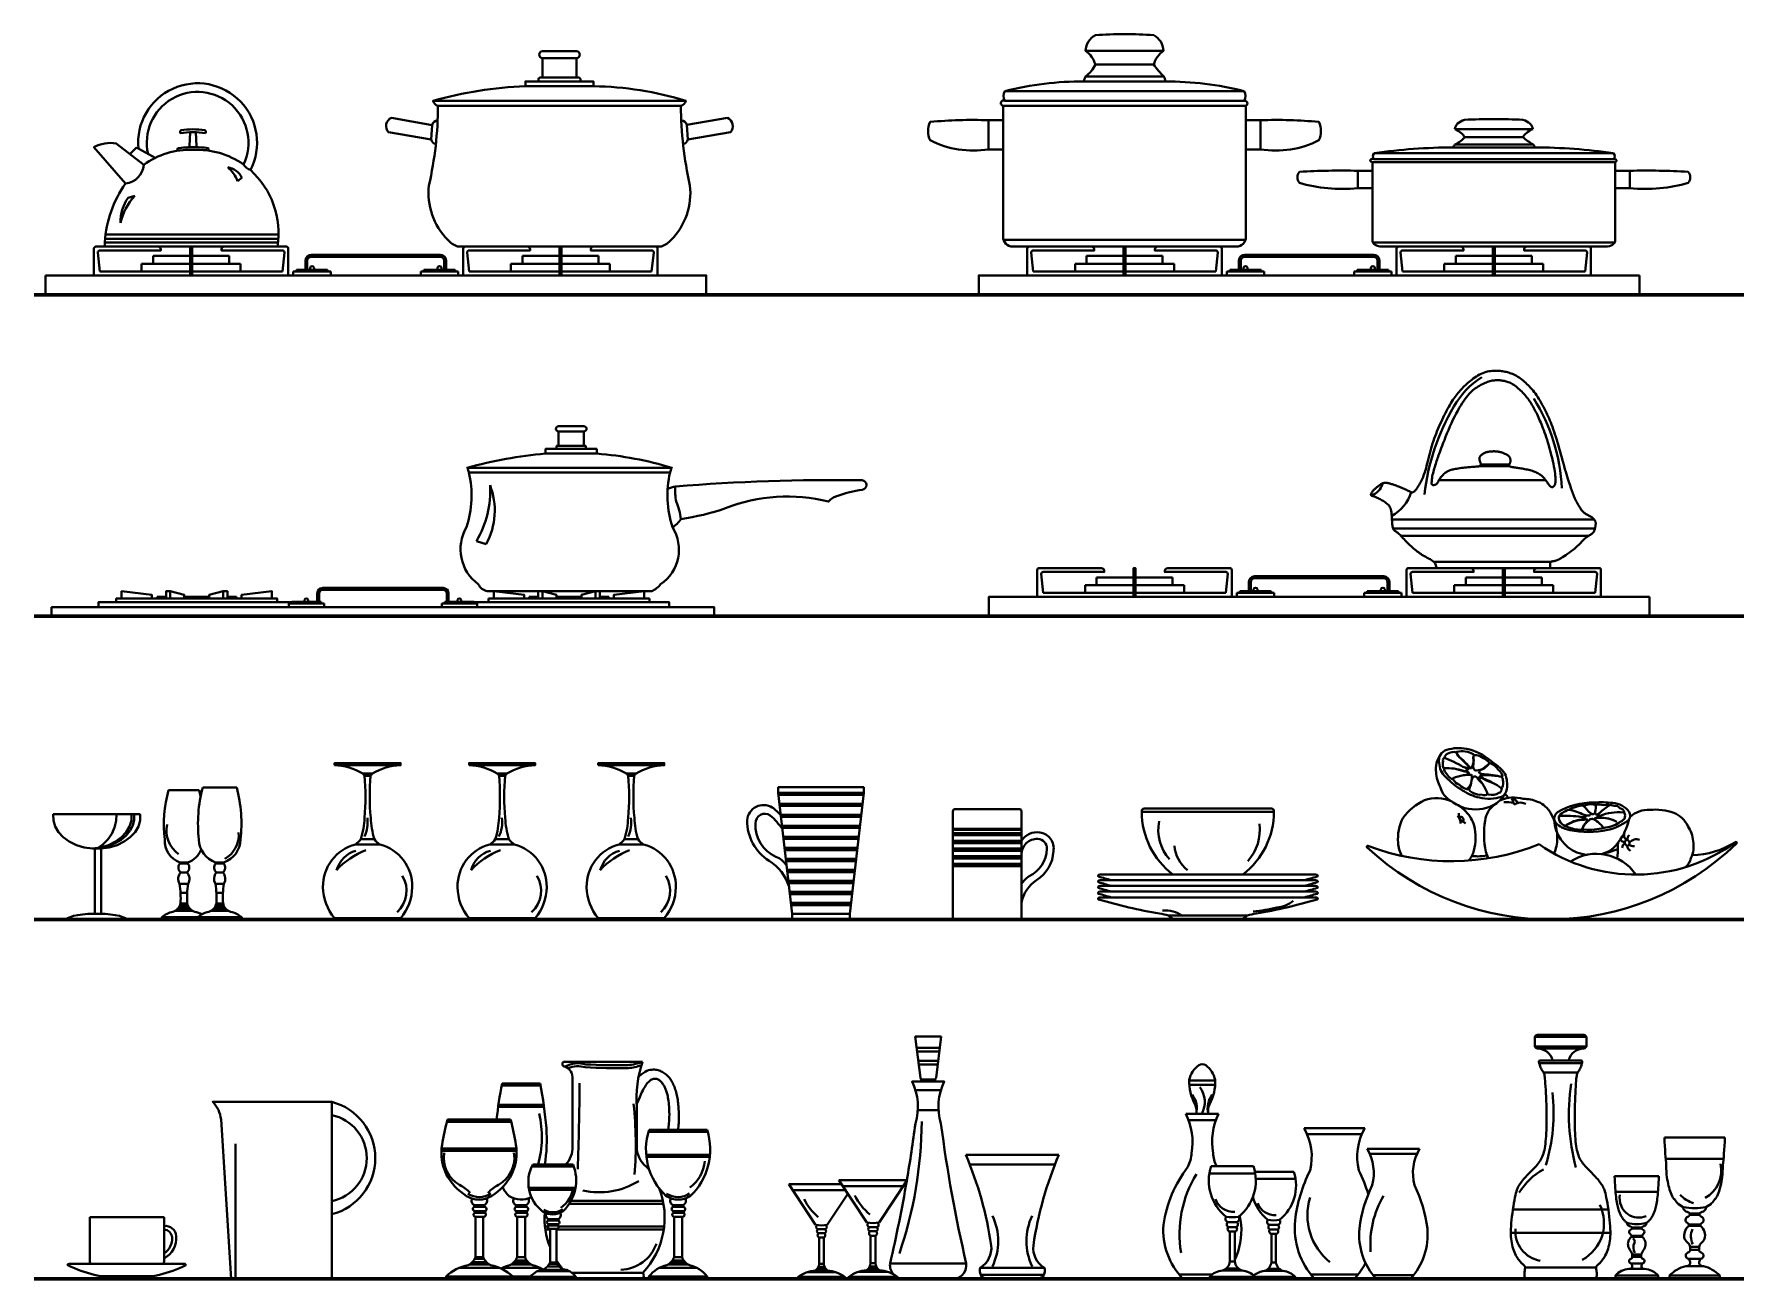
# Model space of a CAD drawing. Header units: millimetres. Extents: x -4763 to 645, y -25 to 217.
# Drawn here: x 244.5 to 399.8, y 103.8 to 216.8 of the extents above; entities that cross this region are included whole.
import ezdxf

# ---------------------------------------------------------------- set-up
doc = ezdxf.new("R2010")
doc.units = ezdxf.units.MM
doc.header["$LTSCALE"] = 0.5
doc.layers.add('acesssorios_coz', color=250, linetype='Continuous', lineweight=9)

msp = doc.modelspace()

# ---------------------------------------------------------------- hatches: boundary and pattern name
at = {"layer": 'acesssorios_coz', "lineweight": 40}
h = msp.add_hatch(color=7, dxfattribs=at)
h.paths.add_polyline_path([(334.17869, 144.61772), (327.93388, 144.61772), (327.93388, 144.51772), (334.17869, 144.51772)])
h.paths.add_polyline_path([(334.17869, 144.23238), (327.93388, 144.23238), (327.93388, 144.03238), (334.17869, 144.03238)])
h.paths.add_polyline_path([(334.17869, 143.53238), (327.93388, 143.53238), (327.93388, 143.33238), (334.17869, 143.33238)])
h.paths.add_polyline_path([(334.17869, 142.83238), (327.93388, 142.83238), (327.93388, 142.63238), (334.17869, 142.63238)])
h.paths.add_polyline_path([(334.17869, 142.13238), (327.93388, 142.13238), (327.93388, 141.93238), (334.17869, 141.93238)])
h.paths.add_polyline_path([(334.17869, 141.43238), (327.93388, 141.43238), (327.93388, 141.23238), (334.17869, 141.23238)])

# ---------------------------------------------------------------- linework, layer by layer
at = {"layer": 'acesssorios_coz', "color": 7, "lineweight": 40}
for p, q in [((290.68559, 214.62008), (293.77382, 214.62008)), ((347.06201, 215.28185), (340.00318, 215.28185)), ((347.10496, 212.94361), (340.00318, 212.94361)), ((346.17965, 214.04655), (340.88554, 214.04655)), ((289.14147, 212.06126), (295.31794, 212.06126)), ((354.38554, 211.62008), (332.67965, 211.62008)), ((347.23955, 212.50244), (339.86861, 212.50277)), ((280.75912, 210.73773), (303.70029, 210.73773)), ((281.20029, 210.29655), (303.25912, 210.29655)), ((354.56201, 210.29655), (332.50318, 210.29655)), ((354.38554, 210.73773), (332.67965, 210.73773)), ((331.17965, 208.97302), (331.17965, 206.32597)), ((355.88554, 208.97302), (355.88554, 206.32597)), ((380.59142, 208.17008), (373.5326, 208.17008)), ((253.235, 205.90098), (253.81739, 206.50517)), ((253.81739, 206.50517), (255.50996, 205.54584)), ((380.76896, 206.50244), (373.39803, 206.50263)), ((380.63437, 206.76714), (373.5326, 206.76714)), ((379.70907, 207.42891), (374.41495, 207.42891)), ((388.09142, 205.17891), (366.0326, 205.17891)), ((366.0326, 198.03185), (366.0326, 205.17891)), ((387.91495, 205.97302), (366.20907, 205.97302)), ((387.91495, 205.44361), (366.20907, 205.44361)), ((388.09142, 205.17891), (388.09142, 198.03185)), ((263.39429, 203.73191), (263.00534, 203.44039)), ((364.70907, 204.38479), (364.70907, 202.79655)), ((364.70907, 204.38479), (366.0326, 204.38479)), ((388.09142, 204.38479), (389.41495, 204.38479)), ((389.41495, 204.38479), (389.41495, 202.79655)), ((253.06279, 201.93421), (253.66909, 202.10083)), ((366.0326, 202.79655), (364.70907, 202.79655)), ((389.41495, 202.79655), (388.09142, 202.79655)), ((250.94186, 197.85708), (266.67239, 197.85708)), ((250.96637, 198.21007), (266.66194, 198.21007)), ((251.01285, 198.60973), (266.72435, 198.60973)), ((354.52065, 198.11782), (332.54454, 198.11782)), ((388.05006, 197.87166), (366.07395, 197.87166)), ((387.20907, 197.50244), (366.91495, 197.50244)), ((258.70029, 195.94289), (254.29483, 195.94289)), ((254.29483, 195.94289), (254.29483, 195.237)), ((258.70029, 196.64877), (255.33475, 196.64877)), ((255.33475, 196.64877), (255.33475, 195.94289)), ((262.24231, 196.64877), (258.87676, 196.64877)), ((263.28223, 195.94289), (258.87676, 195.94289)), ((262.24231, 196.64877), (262.24231, 195.94289)), ((263.28223, 195.94289), (263.28223, 195.237)), ((269.59481, 195.39417), (269.59481, 195.58203)), ((269.94775, 195.39417), (269.94775, 195.58203)), ((281.15872, 195.39417), (281.15872, 195.58203)), ((281.51166, 195.39417), (281.51166, 195.58203)), ((287.82424, 195.94289), (292.2297, 195.94289)), ((287.82424, 195.94289), (287.82424, 195.237)), ((288.86416, 196.64877), (292.2297, 196.64877)), ((288.86416, 196.64877), (288.86416, 195.94289)), ((292.40618, 196.64877), (295.77172, 196.64877)), ((292.40618, 195.94289), (296.81164, 195.94289)), ((295.77172, 196.64877), (295.77172, 195.94289)), ((296.81164, 195.94289), (296.81164, 195.237)), ((339.0389, 195.94289), (339.0389, 195.237)), ((343.44436, 195.94289), (339.0389, 195.94289)), ((343.44436, 196.64877), (340.07881, 196.64877)), ((340.07881, 196.64877), (340.07881, 195.94289)), ((346.98638, 196.64877), (343.62083, 196.64877)), ((348.02629, 195.94289), (343.62083, 195.94289)), ((346.98638, 196.64877), (346.98638, 195.94289)), ((348.02629, 195.94289), (348.02629, 195.237)), ((354.33887, 195.39417), (354.33887, 195.58203)), ((354.69182, 195.39417), (354.69182, 195.58203)), ((365.90279, 195.39417), (365.90279, 195.58203)), ((366.25573, 195.39417), (366.25573, 195.58203)), ((372.56831, 195.94289), (372.56831, 195.237)), ((372.56831, 195.94289), (376.97377, 195.94289)), ((373.60823, 196.64877), (376.97377, 196.64877)), ((373.60823, 196.64877), (373.60823, 195.94289)), ((377.15024, 196.64877), (380.51579, 196.64877)), ((377.15024, 195.94289), (381.5557, 195.94289)), ((380.51579, 196.64877), (380.51579, 195.94289)), ((381.5557, 195.94289), (381.5557, 195.237)), ((250.50755, 195.237), (258.70029, 195.237)), ((258.87676, 195.237), (267.06951, 195.237)), ((268.0653, 195.2467), (271.47725, 195.2467)), ((268.0653, 195.2467), (268.0653, 194.88406)), ((268.35951, 195.39417), (271.18304, 195.39417)), ((268.35951, 195.39417), (268.35951, 195.2467)), ((271.18304, 195.39417), (271.18304, 195.2467)), ((271.47725, 195.2467), (271.47725, 194.88406)), ((283.04116, 195.2467), (279.62922, 195.2467)), ((279.62922, 195.2467), (279.62922, 194.88406)), ((282.74696, 195.39417), (279.92343, 195.39417)), ((279.92343, 195.39417), (279.92343, 195.2467)), ((282.74696, 195.39417), (282.74696, 195.2467)), ((283.04116, 195.2467), (283.04116, 194.88406)), ((292.2297, 195.237), (284.03696, 195.237)), ((300.59892, 195.237), (292.40618, 195.237)), ((335.25162, 195.237), (343.44436, 195.237)), ((343.62083, 195.237), (351.81357, 195.237)), ((352.80937, 195.2467), (356.22132, 195.2467)), ((352.80937, 195.2467), (352.80937, 194.88406)), ((353.10358, 195.39417), (355.92711, 195.39417)), ((353.10358, 195.39417), (353.10358, 195.2467)), ((355.92711, 195.39417), (355.92711, 195.2467)), ((356.22132, 195.2467), (356.22132, 194.88406)), ((367.78523, 195.2467), (364.37329, 195.2467)), ((364.37329, 195.2467), (364.37329, 194.88406)), ((367.49102, 195.39417), (364.66749, 195.39417)), ((364.66749, 195.39417), (364.66749, 195.2467)), ((367.49102, 195.39417), (367.49102, 195.2467)), ((367.78523, 195.2467), (367.78523, 194.88406)), ((376.97377, 195.237), (368.78103, 195.237)), ((385.34299, 195.237), (377.15024, 195.237)), ((292.13436, 179.39034), (292.13436, 180.71795)), ((292.13436, 180.71795), (294.45768, 180.71795)), ((294.45768, 179.39034), (294.45768, 180.71795)), ((290.9727, 178.69721), (295.61189, 178.69721)), ((302.43532, 177.40704), (283.84307, 177.40704)), ((302.26651, 176.98886), (284.01187, 176.98886)), ((378.47411, 177.56657), (375.76005, 177.56657)), ((378.47411, 177.72302), (375.88859, 177.72302)), ((372.08026, 176.27537), (381.77766, 176.27537)), ((367.81169, 172.72838), (386.1608, 172.72838)), ((285.58174, 170.47807), (284.68889, 170.75261)), ((367.91108, 171.91087), (386.2529, 171.91087)), ((368.63288, 171.22802), (385.67856, 171.22802)), ((371.66812, 168.86221), (382.24419, 168.86221)), ((371.94371, 168.30598), (382.14775, 168.30598)), ((256.88716, 166.20202), (256.88716, 165.53822)), ((261.71096, 166.20202), (261.71096, 165.53822)), ((290.68392, 166.20202), (290.68392, 165.53822)), ((295.50772, 166.20202), (295.50772, 165.53822)), ((339.94661, 166.74643), (339.94661, 166.04055)), ((344.35207, 166.74643), (339.94661, 166.74643)), ((344.35207, 167.45231), (340.98653, 167.45231)), ((340.98653, 167.45231), (340.98653, 166.74643)), ((347.89409, 167.45231), (344.52854, 167.45231)), ((348.93401, 166.74643), (344.52854, 166.74643)), ((347.89409, 167.45231), (347.89409, 166.74643)), ((348.93401, 166.74643), (348.93401, 166.04055)), ((354.01129, 166.19771), (356.83482, 166.19771)), ((354.01129, 166.19771), (354.01129, 166.05025)), ((355.24659, 166.19771), (355.24659, 166.38557)), ((355.59953, 166.19771), (355.59953, 166.38557)), ((356.83482, 166.19771), (356.83482, 166.05025)), ((368.39874, 166.19771), (365.57521, 166.19771)), ((365.57521, 166.19771), (365.57521, 166.05025)), ((366.8105, 166.19771), (366.8105, 166.38557)), ((367.16344, 166.19771), (367.16344, 166.38557)), ((368.39874, 166.19771), (368.39874, 166.05025)), ((373.47602, 166.74643), (373.47602, 166.04055)), ((373.47602, 166.74643), (377.88148, 166.74643)), ((374.51594, 167.45231), (377.88148, 167.45231)), ((374.51594, 167.45231), (374.51594, 166.74643)), ((378.05796, 167.45231), (381.4235, 167.45231)), ((378.05796, 166.74643), (382.46342, 166.74643)), ((381.4235, 167.45231), (381.4235, 166.74643)), ((382.46342, 166.74643), (382.46342, 166.04055)), ((255.68995, 165.53822), (255.68995, 165.70417)), ((255.68995, 165.70417), (256.50805, 165.70417)), ((258.16418, 165.70417), (260.43394, 165.70417)), ((262.09008, 165.70417), (262.90817, 165.70417)), ((262.90817, 165.53822), (262.90817, 165.70417)), ((267.65663, 165.09368), (270.86519, 165.09368)), ((267.65663, 165.09368), (267.65663, 164.75265)), ((267.9333, 165.23236), (270.58852, 165.23236)), ((267.9333, 165.23236), (267.9333, 165.09368)), ((269.09496, 165.40902), (269.09496, 165.23236)), ((269.42686, 165.23236), (269.42686, 165.40902)), ((270.58852, 165.23236), (270.58852, 165.09368)), ((270.86519, 165.09368), (270.86519, 164.75265)), ((281.54154, 165.09368), (281.54154, 164.75265)), ((284.7501, 165.09368), (281.54154, 165.09368)), ((281.81821, 165.23236), (281.81821, 165.09368)), ((284.47343, 165.23236), (281.81821, 165.23236)), ((282.97987, 165.23236), (282.97987, 165.40902)), ((283.31177, 165.40902), (283.31177, 165.23236)), ((284.47343, 165.23236), (284.47343, 165.09368)), ((284.7501, 165.09368), (284.7501, 164.75265)), ((285.79396, 165.53822), (300.39767, 165.53822)), ((285.79396, 165.20902), (285.79396, 165.53822)), ((289.48671, 165.70417), (290.3048, 165.70417)), ((289.48671, 165.53822), (289.48671, 165.70417)), ((291.96094, 165.70417), (294.2307, 165.70417)), ((295.88683, 165.70417), (296.70493, 165.70417)), ((296.70493, 165.53822), (296.70493, 165.70417)), ((300.39767, 165.53822), (300.39767, 165.20902)), ((336.15933, 166.04055), (344.35207, 166.04055)), ((344.52854, 166.04055), (352.72129, 166.04055)), ((353.71708, 166.05025), (357.12903, 166.05025)), ((353.71708, 166.05025), (353.71708, 165.6876)), ((357.12903, 166.05025), (357.12903, 165.6876)), ((368.69294, 166.05025), (365.281, 166.05025)), ((365.281, 166.05025), (365.281, 165.6876)), ((368.69294, 166.05025), (368.69294, 165.6876)), ((377.88148, 166.04055), (369.68874, 166.04055)), ((386.2507, 166.04055), (378.05796, 166.04055)), ((271.80979, 150.39994), (277.80979, 150.39994)), ((274.37397, 149.63938), (275.2456, 149.63938)), ((274.53385, 149.44607), (275.08573, 149.44607)), ((284.0227, 150.39994), (290.0227, 150.39994)), ((286.58689, 149.63938), (287.45851, 149.63938)), ((286.74676, 149.44607), (287.29864, 149.44607)), ((295.74709, 150.39994), (301.74709, 150.39994)), ((298.31128, 149.63938), (299.18291, 149.63938)), ((298.47115, 149.44607), (299.02303, 149.44607)), ((259.50985, 148.13591), (256.74468, 148.13591)), ((262.92515, 148.36536), (259.8454, 148.36536)), ((319.85021, 147.89994), (312.10133, 147.89994)), ((319.85021, 147.69994), (312.10133, 147.69994)), ((254.17517, 145.94093), (246.2627, 145.94093)), ((319.73657, 146.89994), (312.21497, 146.89994)), ((319.71385, 146.69994), (312.2377, 146.69994)), ((345.09996, 146.17685), (357.09996, 146.17685)), ((319.62294, 145.89994), (312.32861, 145.89994)), ((319.60021, 145.69994), (312.35133, 145.69994)), ((319.5093, 144.89994), (312.44224, 144.89994)), ((319.48657, 144.69994), (312.46497, 144.69994)), ((327.93388, 144.61772), (334.17869, 144.61772)), ((327.93388, 144.51772), (334.17869, 144.51772)), ((250.61014, 136.90793), (250.61014, 142.82855)), ((273.6983, 143.20595), (275.92128, 143.20595)), ((274.18981, 143.67937), (275.42977, 143.67937)), ((285.91121, 143.20595), (288.13419, 143.20595)), ((286.40272, 143.67937), (287.64268, 143.67937)), ((297.6356, 143.20595), (299.85858, 143.20595)), ((298.12711, 143.67937), (299.36707, 143.67937)), ((319.39566, 143.89994), (312.55588, 143.89994)), ((319.37294, 143.69994), (312.57861, 143.69994)), ((319.28203, 142.89994), (312.66952, 142.89994)), ((327.93388, 144.23238), (334.17869, 144.23238)), ((327.93388, 144.03238), (334.17869, 144.03238)), ((327.93388, 143.53238), (334.17869, 143.53238)), ((327.93388, 143.33238), (334.17869, 143.33238)), ((327.93388, 142.83238), (334.17869, 142.83238)), ((258.49416, 141.46054), (257.76037, 141.46054)), ((261.748, 141.46054), (261.01421, 141.46054)), ((319.2593, 142.69994), (312.69224, 142.69994)), ((319.16839, 141.89994), (312.78315, 141.89994)), ((319.14566, 141.69994), (312.80588, 141.69994)), ((327.93388, 142.63238), (334.17869, 142.63238)), ((327.93388, 142.13238), (334.17869, 142.13238)), ((327.93388, 141.93238), (334.17869, 141.93238)), ((327.93388, 141.43238), (334.17869, 141.43238)), ((258.41505, 140.66999), (257.83948, 140.66999)), ((261.66889, 140.66999), (261.09332, 140.66999)), ((319.05476, 140.89994), (312.89679, 140.89994)), ((319.03203, 140.69994), (312.91952, 140.69994)), ((318.94112, 139.89994), (313.01042, 139.89994)), ((318.91839, 139.69994), (313.03315, 139.69994)), ((327.93388, 141.23238), (334.17869, 141.23238)), ((258.51142, 139.62477), (257.74312, 139.62477)), ((258.42786, 138.8241), (257.82667, 138.8241)), ((261.76526, 139.62477), (260.99695, 139.62477)), ((261.6817, 138.8241), (261.08051, 138.8241)), ((318.82748, 138.89994), (313.12406, 138.89994)), ((318.80476, 138.69994), (313.14679, 138.69994)), ((258.92135, 137.17551), (257.33319, 137.17551)), ((258.76844, 137.27939), (257.48609, 137.27939)), ((258.66089, 137.38326), (257.59364, 137.38326)), ((258.58044, 137.48714), (257.67409, 137.48714)), ((258.4892, 137.65703), (257.76533, 137.65703)), ((258.43611, 137.82692), (257.81842, 137.82692)), ((262.17518, 137.17551), (260.58703, 137.17551)), ((262.02228, 137.27939), (260.73993, 137.27939)), ((261.91473, 137.38326), (260.84748, 137.38326)), ((261.83428, 137.48714), (260.92793, 137.48714)), ((261.74304, 137.65703), (261.01917, 137.65703)), ((261.68995, 137.82692), (261.07226, 137.82692)), ((318.71385, 137.89994), (313.2377, 137.89994)), ((318.69112, 137.69994), (313.26042, 137.69994)), ((318.60021, 136.89994), (313.35133, 136.89994)), ((347.52512, 136.74039), (354.6748, 136.74039)), ((260.1359, 136.58539), (256.11863, 136.58539)), ((256.11863, 136.39994), (260.1359, 136.39994)), ((263.38974, 136.58539), (259.37247, 136.58539)), ((259.37247, 136.39994), (263.38974, 136.39994)), ((271.80611, 136.49994), (277.81346, 136.49994)), ((284.01902, 136.49994), (290.02638, 136.49994)), ((295.74341, 136.49994), (301.75077, 136.49994)), ((324.51739, 125.76962), (326.8957, 125.76962)), ((381.01581, 125.89974), (385.23975, 125.89974)), ((324.64838, 124.7414), (326.76471, 124.7414)), ((324.69335, 124.38846), (326.71974, 124.38846)), ((380.79078, 125.7189), (385.46477, 125.7189)), ((380.79078, 124.85091), (385.46477, 124.85091)), ((381.01581, 124.67008), (385.23975, 124.67008)), ((324.79872, 123.56138), (326.61437, 123.56138)), ((324.84369, 123.20844), (326.5694, 123.20844)), ((381.15994, 123.4086), (381.15994, 123.46642)), ((381.1938, 123.32685), (385.06175, 123.32685)), ((381.27556, 123.58204), (384.97999, 123.58204)), ((385.09561, 123.4086), (385.09561, 123.46642)), ((290.50489, 121.306), (286.99125, 121.306)), ((290.46905, 121.48248), (287.02709, 121.48248)), ((325.08052, 121.85276), (326.33257, 121.85276)), ((325.08052, 121.66339), (326.33257, 121.66339)), ((349.40877, 121.76148), (351.76823, 121.76148)), ((349.41457, 121.37607), (351.76243, 121.37607)), ((381.57299, 122.50808), (384.68256, 122.50808)), ((271.56372, 118.62375), (271.56372, 119.82087)), ((290.80451, 119.56464), (286.69163, 119.56464)), ((324.55267, 120.89082), (326.86042, 120.89082)), ((282.01066, 118.01416), (287.84315, 118.01416)), ((282.06861, 118.22592), (287.7852, 118.22592)), ((290.82946, 119.38817), (286.66668, 119.38817)), ((324.7631, 119.06904), (326.64999, 119.06904)), ((349.10934, 118.73887), (352.07862, 118.73887)), ((349.35407, 118.16075), (351.83389, 118.16075)), ((305.68875, 117.09611), (300.3147, 117.09611)), ((305.63429, 117.27258), (300.36957, 117.27258)), ((359.84061, 117.44075), (365.34552, 117.44075)), ((360.1105, 116.90118), (365.07563, 116.90118)), ((392.545, 116.59854), (398.04366, 116.59854)), ((262.82166, 103.75714), (262.82166, 116.01576)), ((281.52154, 115.37907), (288.33227, 115.37907)), ((281.53317, 115.59083), (288.32064, 115.59083)), ((305.89989, 115.01042), (300.10242, 115.01042)), ((329.11679, 115.02518), (337.57399, 115.02518)), ((365.56734, 115.55789), (370.31477, 115.55789)), ((365.8001, 115.09256), (370.08202, 115.09256)), ((289.7138, 113.94875), (293.48445, 113.94875)), ((289.8004, 114.12522), (293.48445, 114.12522)), ((305.88274, 114.83395), (300.11976, 114.83395)), ((329.47736, 114.14282), (337.21342, 114.14282)), ((351.23906, 113.33044), (355.40278, 113.33044)), ((351.39462, 113.98564), (355.24722, 113.98564)), ((355.37907, 113.47422), (358.90839, 113.47422)), ((392.66637, 114.65201), (397.92229, 114.65201)), ((289.44355, 112.00796), (293.67573, 112.00796)), ((289.47601, 111.83149), (293.64093, 111.83149)), ((313.04688, 112.33999), (317.85074, 112.33999)), ((313.04688, 112.33999), (315.48862, 108.66109)), ((313.39825, 111.81058), (318.20211, 111.81058)), ((317.59439, 112.72622), (320.14601, 108.88177)), ((317.59439, 112.72622), (323.80612, 112.72622)), ((317.96158, 112.17299), (323.43893, 112.17299)), ((323.80612, 112.72622), (321.2545, 108.88177)), ((355.45128, 112.85178), (359.05617, 112.85178)), ((388.02977, 113.07338), (392.05809, 113.07338)), ((284.50948, 110.44847), (285.40953, 110.44847)), ((285.40953, 110.29824), (284.50948, 110.29824)), ((288.29805, 110.44847), (289.19809, 110.44847)), ((289.19809, 110.29824), (288.29805, 110.29824)), ((293.11421, 110.58059), (301.6711, 110.58059)), ((293.26987, 110.84529), (301.61952, 110.84529)), ((302.55191, 110.44847), (303.45195, 110.44847)), ((303.45195, 110.29824), (302.55191, 110.29824)), ((318.42092, 111.48091), (316.54937, 108.66109)), ((388.11869, 111.64736), (391.96918, 111.64736)), ((249.5785, 109.35076), (249.5785, 105.31471)), ((256.3285, 109.35076), (256.3285, 105.31471)), ((284.54133, 109.89761), (285.47861, 109.89761)), ((284.54133, 109.74703), (285.48038, 109.74703)), ((284.60409, 109.38682), (285.3619, 109.38682)), ((288.32989, 109.89761), (289.26717, 109.89761)), ((288.32989, 109.74703), (289.26894, 109.74703)), ((288.39265, 109.38682), (289.15046, 109.38682)), ((291.21047, 109.185), (292.12872, 109.185)), ((292.12872, 109.0598), (291.21047, 109.0598)), ((291.237, 108.72595), (292.10218, 108.72595)), ((302.58375, 109.89761), (303.52104, 109.89761)), ((302.58375, 109.74703), (303.5228, 109.74703)), ((302.64652, 109.38682), (303.40432, 109.38682)), ((353.72522, 108.91001), (352.91662, 108.91001)), ((378.79653, 110.05039), (387.45902, 110.05039)), ((394.76098, 108.6904), (395.82767, 108.6904)), ((394.84485, 109.69577), (395.74381, 109.69577)), ((395.74381, 109.57848), (394.84485, 109.57848)), ((290.92, 108.49897), (291.18191, 108.49897)), ((290.95292, 108.23427), (291.37341, 108.23427)), ((291.237, 108.60047), (292.10365, 108.60047)), ((291.37341, 108.30029), (292.00492, 108.30029)), ((291.96577, 108.23427), (301.70227, 108.23427)), ((292.15727, 108.49897), (301.73668, 108.49897)), ((315.68708, 108.2514), (316.35091, 108.2514)), ((316.29882, 107.89089), (315.73917, 107.89089)), ((315.80241, 107.50064), (316.23557, 107.50064)), ((320.3534, 108.45365), (321.0471, 108.45365)), ((320.99267, 108.07691), (320.40783, 108.07691)), ((320.47393, 107.6691), (320.92658, 107.6691)), ((352.96467, 108.46204), (353.67717, 108.46204)), ((353.10557, 108.04606), (353.53627, 108.04606)), ((357.46249, 108.65237), (356.69432, 108.65237)), ((356.73997, 108.22679), (357.41685, 108.22679)), ((356.87382, 107.83162), (357.28299, 107.83162)), ((378.60919, 107.93062), (387.64636, 107.93062)), ((389.56492, 107.66886), (390.52295, 107.66886)), ((390.52295, 107.58293), (389.56688, 107.58293)), ((389.60486, 108.42688), (390.48301, 108.42688)), ((390.48301, 108.34095), (389.60486, 108.34095)), ((395.82767, 108.57311), (394.76098, 108.57311)), ((284.53509, 105.56793), (285.38392, 105.56793)), ((284.60409, 105.71556), (285.31492, 105.71556)), ((288.39265, 105.71556), (289.10349, 105.71556)), ((302.64652, 105.71556), (303.35735, 105.71556)), ((390.45094, 105.96431), (389.63693, 105.96431)), ((389.63693, 105.76286), (390.45094, 105.76286)), ((394.7424, 105.55874), (395.84626, 105.55874)), ((395.70003, 106.67581), (394.88863, 106.67581)), ((394.88863, 106.40084), (395.70003, 106.40084)), ((251.02905, 105.10714), (256.12092, 105.10714)), ((283.12705, 104.75598), (286.79196, 104.75598)), ((284.03617, 105.05124), (285.88284, 105.05124)), ((284.31783, 105.27268), (285.60118, 105.27268)), ((287.05397, 104.75598), (290.44217, 104.75598)), ((287.82474, 105.05124), (289.6714, 105.05124)), ((288.10639, 105.27268), (289.38975, 105.27268)), ((288.23055, 105.42031), (289.26558, 105.42031)), ((290.20492, 104.44126), (293.13426, 104.44126)), ((290.48789, 104.56428), (292.8513, 104.56428)), ((291.13486, 104.87184), (292.20432, 104.87184)), ((291.31592, 105.11788), (292.02327, 105.11788)), ((291.37341, 105.24091), (291.96577, 105.24091)), ((293.33739, 104.31438), (299.81451, 104.31438)), ((301.30784, 104.75598), (304.69603, 104.75598)), ((302.0786, 105.05124), (303.92527, 105.05124)), ((302.36025, 105.27268), (303.64361, 105.27268)), ((302.48442, 105.42031), (303.51945, 105.42031)), ((314.73534, 104.36217), (317.30265, 104.36217)), ((315.48872, 104.52152), (316.54927, 104.52152)), ((315.57473, 104.59801), (316.46326, 104.59801)), ((315.69539, 104.75736), (316.3426, 104.75736)), ((315.73429, 104.83385), (316.3037, 104.83385)), ((315.80241, 105.12069), (316.23557, 105.12069)), ((319.35884, 104.38939), (322.04167, 104.38939)), ((320.14612, 104.55592), (321.25439, 104.55592)), ((320.236, 104.63585), (321.16451, 104.63585)), ((320.36209, 104.80237), (321.03842, 104.80237)), ((320.40273, 104.8823), (320.99777, 104.8823)), ((320.47393, 105.18205), (320.92658, 105.18205)), ((322.24526, 105.14411), (329.16783, 105.14411)), ((330.4362, 104.75086), (336.25458, 104.75086)), ((330.48376, 104.11469), (336.20702, 104.11469)), ((348.49477, 104.14255), (351.48428, 104.14255)), ((352.43738, 104.50768), (354.20446, 104.50768)), ((352.76597, 104.70038), (353.87587, 104.70038)), ((353.10557, 105.31683), (353.53627, 105.31683)), ((356.23904, 104.47015), (357.91777, 104.47015)), ((356.55121, 104.65322), (357.60561, 104.65322)), ((356.87382, 105.23885), (357.28299, 105.23885)), ((360.43504, 104.14255), (364.75109, 104.14255)), ((366.07998, 104.08952), (369.80214, 104.08952)), ((379.89679, 104.79159), (386.35876, 104.79159)), ((388.09911, 104.0462), (391.98876, 104.0462)), ((389.34706, 104.66751), (390.74081, 104.66751)), ((389.52981, 105.14594), (390.55806, 105.14594)), ((393.01503, 104.0462), (397.57363, 104.0462)), ((394.49296, 104.90568), (396.0957, 104.90568)), ((250.54048, 103.98694), (255.36652, 103.98694)), ((281.93748, 103.97858), (287.98153, 103.97858)), ((281.93748, 103.75714), (287.98153, 103.75714)), ((286.09636, 103.75714), (291.39977, 103.75714)), ((287.98153, 103.97858), (289.64545, 103.97858)), ((289.61623, 103.94167), (293.72295, 103.94167)), ((289.61623, 103.75714), (293.72295, 103.75714)), ((300.35023, 103.97858), (305.65364, 103.97858)), ((300.35023, 103.75714), (305.65364, 103.75714)), ((313.90336, 103.93884), (318.13462, 103.93884)), ((313.90336, 103.75714), (318.12496, 103.75714)), ((318.48942, 103.94701), (322.91109, 103.94701)), ((318.48942, 103.75714), (322.90099, 103.75714)), ((323.20276, 103.75714), (328.21033, 103.75714)), ((331.01209, 103.75714), (335.67869, 103.75714)), ((348.84061, 103.75714), (352.34736, 103.75714)), ((351.26626, 103.9518), (355.37558, 103.9518)), ((351.26626, 103.75714), (355.37558, 103.75714)), ((355.12648, 103.75714), (359.03033, 103.75714)), ((355.37558, 103.94206), (359.03033, 103.94206)), ((360.7779, 103.75714), (364.40823, 103.75714)), ((366.37566, 103.75714), (369.50646, 103.75714)), ((379.88955, 103.75714), (386.36601, 103.75714)), ((388.09911, 103.75714), (391.98876, 103.75714)), ((393.01503, 103.75714), (397.57363, 103.75714))]:
    msp.add_line(p, q, dxfattribs=at)
at = {"layer": 'acesssorios_coz', "color": 7, "lineweight": 60}
for p, q in [((399.75943, 193.11936), (244.53958, 193.11936)), ((399.75943, 163.9229), (244.53958, 163.9229)), ((399.75943, 136.39994), (244.53958, 136.39994)), ((399.75943, 103.75714), (244.53958, 103.75714))]:
    msp.add_line(p, q, dxfattribs=at)
at = {"layer": 'acesssorios_coz', "color": 7, "lineweight": 40, "extrusion": (0, 0, -1)}
for p, q in [((246.27801, 145.37911), (246.2627, 145.94093)), ((252.00156, 145.94093), (251.97854, 145.33395)), ((253.38162, 145.94093), (253.3665, 145.38028)), ((253.62313, 145.94093), (253.61571, 145.43253)), ((254.17517, 145.94093), (254.15986, 145.37911)), ((246.44095, 144.82998), (246.27801, 145.37911)), ((246.74544, 144.31409), (246.44095, 144.82998)), ((251.83713, 144.73853), (251.58159, 144.17257)), ((251.97854, 145.33395), (251.83713, 144.73853)), ((253.24149, 144.45727), (252.88616, 144.02033)), ((253.20435, 144.83221), (252.90121, 144.31718)), ((253.3665, 145.38028), (253.20435, 144.83221)), ((253.48719, 144.93286), (253.24149, 144.45727)), ((253.61571, 145.43253), (253.48719, 144.93286)), ((253.99692, 144.82998), (253.69244, 144.31409)), ((254.15986, 145.37911), (253.99692, 144.82998)), ((247.18005, 143.85079), (246.74544, 144.31409)), ((247.72851, 143.45743), (247.18005, 143.85079)), ((248.37027, 143.14874), (247.72851, 143.45743)), ((249.08129, 142.93629), (248.37027, 143.14874)), ((249.83492, 142.82803), (249.08129, 142.93629)), ((250.57378, 142.93865), (249.82216, 142.82896)), ((250.60295, 142.82803), (249.83492, 142.82803)), ((250.62925, 142.90108), (249.94292, 142.82144)), ((250.76206, 143.19581), (250.22275, 142.81441)), ((251.28256, 143.15202), (250.57378, 142.93865)), ((251.35659, 142.93629), (250.60295, 142.82803)), ((251.28606, 143.06711), (250.62925, 142.90108)), ((251.2196, 143.65312), (250.76206, 143.19581)), ((251.58159, 144.17257), (251.2196, 143.65312)), ((251.92205, 143.46111), (251.28256, 143.15202)), ((251.89322, 143.31443), (251.28606, 143.06711)), ((252.0676, 143.14874), (251.35659, 142.93629)), ((252.43209, 143.63545), (251.89322, 143.31443)), ((252.46839, 143.85439), (251.92205, 143.46111)), ((252.70936, 143.45743), (252.0676, 143.14874)), ((252.88616, 144.02033), (252.43209, 143.63545)), ((252.90121, 144.31718), (252.46839, 143.85439)), ((253.25782, 143.85079), (252.70936, 143.45743)), ((253.69244, 144.31409), (253.25782, 143.85079))]:
    msp.add_line(p, q, dxfattribs=at)
at = {"layer": 'acesssorios_coz', "color": 7, "lineweight": 40}
for points in [[(293.77382, 212.85538), (293.77382, 214.62008, 0.992964476), (293.77382, 215.23773), (290.68559, 215.23773, 0.992964476), (290.68559, 214.62008), (290.68559, 212.85538)], [(294.0762, 212.50244, 0.600299849), (293.99441, 212.85538), (290.465, 212.85538, 0.600299849), (290.38321, 212.50244)], [(254.87749, 205.90432, -1.405434602), (263.54679, 204.95231, 0.169789858), (264.17431, 204.45596, 1.33886474), (254.00526, 206.39868, 1.385234585)], [(347.23953, 212.50274, -0.060897562), (354.38554, 211.62008, -0.272828667), (354.38554, 210.73773, -0.873081711), (354.56201, 210.29655), (354.56201, 198.38479, -0.414213562), (353.67965, 197.50244), (333.38554, 197.50244, -0.414213562), (332.50318, 198.38479), (332.50318, 210.29655, -1.211905158), (332.67965, 210.73773, -0.272828667), (332.67965, 211.62008, -0.061260862), (339.86861, 212.50277, -0.061260862)], [(280.66212, 208.5341), (276.98059, 209.19118, 0.528102056), (276.71169, 207.89464), (280.58801, 207.21114)], [(281.16998, 208.9495, 0.363605601), (280.66212, 208.5341), (280.58801, 207.21114, 0.294660183), (281.00687, 206.80027)], [(303.45254, 206.80027, 0.294660183), (303.8714, 207.21114), (303.80243, 208.54293, 0.348919145), (303.28943, 208.9495, 0.348919145)], [(303.8714, 207.21114), (307.74771, 207.89464, 0.528102056), (307.47882, 209.19118), (303.80243, 208.54293)], [(332.50318, 206.32597), (331.17965, 206.32597, -0.157388927), (325.88554, 207.14918, -0.219407395), (325.88504, 208.82228, -0.03292451), (331.17965, 208.97302), (332.50318, 208.97302)], [(354.56201, 208.97302), (355.88554, 208.97302, -0.03292451), (361.18015, 208.82228, -0.219407395), (361.17965, 207.14918, -0.157388927), (355.88554, 206.32597), (354.56201, 206.32597)], [(254.48559, 204.9269), (251.9844, 206.87506, 0.158703718), (249.96555, 206.5246), (252.83292, 203.22465)], [(257.58164, 206.20169, -0.407850451), (257.58164, 206.4262, -0.035387011), (258.9543, 206.52249, -0.037520946), (260.32696, 206.44924, -0.407850451), (260.32696, 206.22473)], [(258.51039, 206.51268, 0.050890112), (258.64228, 206.6282), (258.69005, 207.88342)], [(259.38574, 206.5217, -0.046424207), (259.26632, 206.6282), (259.21855, 207.88342)], [(254.48559, 204.9269, -0.168283125), (258.9543, 206.28022, -0.168061124), (263.54679, 204.95231, -0.168061124)], [(264.17431, 204.45596, -0.250678802), (266.6352, 197.50244, -0.251111191)], [(266.6352, 197.50244), (250.94186, 197.50244), (250.94186, 197.91229, -0.137973846), (252.83292, 203.22465)], [(249.965, 194.88406), (249.965, 197.32597, -0.414213562), (250.14147, 197.50244), (255.77599, 197.50244, -0.453807987), (256.03982, 197.14949), (250.49441, 197.14949, 0.414213562), (250.31794, 196.97302), (250.50755, 195.237)], [(267.61206, 194.88406), (267.61206, 197.32597, 0.414213562), (267.43559, 197.50244), (261.80106, 197.50244, 0.453807987), (261.53724, 197.14949), (267.08265, 197.14949, -0.414213562), (267.25912, 196.97302), (267.06951, 195.237)], [(283.49441, 194.88406), (283.49441, 197.32597, -0.414213562), (283.67088, 197.50244), (289.30541, 197.50244, -0.453807987), (289.56923, 197.14949), (284.02382, 197.14949, 0.414213562), (283.84735, 196.97302), (284.03696, 195.237)], [(301.14147, 194.88406), (301.14147, 197.32597, 0.414213562), (300.965, 197.50244), (295.33047, 197.50244, 0.453807987), (295.06665, 197.14949), (300.61206, 197.14949, -0.414213562), (300.78853, 196.97302), (300.59892, 195.237)], [(334.70907, 194.88406), (334.70907, 197.32597, -0.414213562), (334.88554, 197.50244), (340.52006, 197.50244, -0.453807987), (340.78389, 197.14949), (335.23848, 197.14949, 0.414213562), (335.06201, 196.97302), (335.25162, 195.237)], [(352.35613, 194.88406), (352.35613, 197.32597, 0.414213562), (352.17965, 197.50244), (346.54513, 197.50244, 0.453807987), (346.2813, 197.14949), (351.82671, 197.14949, -0.414213562), (352.00318, 196.97302), (351.81357, 195.237)], [(368.23848, 194.88406), (368.23848, 197.32597, -0.414213562), (368.41495, 197.50244), (374.04947, 197.50244, -0.453807987), (374.3133, 197.14949), (368.76789, 197.14949, 0.414213562), (368.59142, 196.97302), (368.78103, 195.237)], [(385.88554, 194.88406), (385.88554, 197.32597, 0.414213562), (385.70907, 197.50244), (380.07454, 197.50244, 0.453807987), (379.81071, 197.14949), (385.35613, 197.14949, -0.414213562), (385.5326, 196.97302), (385.34299, 195.237)], [(281.94595, 195.39417), (281.94595, 196.22129, 0.414213562), (281.41654, 196.7507), (269.68993, 196.7507, 0.414213562), (269.16052, 196.22129), (269.16052, 195.39417)], [(281.76948, 195.39417), (281.76948, 196.22129, 0.414213562), (281.41654, 196.57423), (269.68993, 196.57423, 0.414213562), (269.33699, 196.22129), (269.33699, 195.39417)], [(353.90459, 195.39417), (353.90459, 196.22129, -0.414213562), (354.434, 196.7507), (366.1606, 196.7507, -0.414213562), (366.69002, 196.22129), (366.69002, 195.39417)], [(354.08106, 195.39417), (354.08106, 196.22129, -0.414213562), (354.434, 196.57423), (366.1606, 196.57423, -0.414213562), (366.51355, 196.22129), (366.51355, 195.39417)], [(375.95968, 185.64031, 0.121811982), (373.43457, 182.96621, 0.105806496), (370.75796, 174.99434)], [(292.13436, 180.71795, -0.992964476), (292.13436, 181.18261), (294.45768, 181.18261, -0.992964476), (294.45768, 180.71795)], [(302.05146, 175.46793, -0.118176888), (302.75576, 175.71325, -0.023569338), (319.69907, 176.28121, -0.901657352), (319.71737, 175.40633, 0.05826106), (317.49398, 174.87496, 0.147406133), (316.65889, 174.33605, 0.155028535), (307.3054, 173.7388, -0.046308023), (303.2572, 172.75246, -0.096176111), (302.48874, 171.99335)], [(335.61678, 165.6876), (335.61678, 168.12951, -0.414213562), (335.79325, 168.30598), (341.42777, 168.30598, -0.453807987), (341.6916, 167.95304), (336.14619, 167.95304, 0.414213562), (335.96972, 167.77657), (336.15933, 166.04055)], [(353.26384, 165.6876), (353.26384, 168.12951, 0.414213562), (353.08737, 168.30598), (347.45284, 168.30598, 0.453807987), (347.18902, 167.95304), (352.73443, 167.95304, -0.414213562), (352.9109, 167.77657), (352.72129, 166.04055)], [(369.14619, 165.6876), (369.14619, 168.12951, -0.414213562), (369.32266, 168.30598), (374.95719, 168.30598, -0.453807987), (375.22101, 167.95304), (369.6756, 167.95304, 0.414213562), (369.49913, 167.77657), (369.68874, 166.04055)], [(386.79325, 165.6876), (386.79325, 168.12951, 0.414213562), (386.61678, 168.30598), (380.98226, 168.30598, 0.453807987), (380.71843, 167.95304), (386.26384, 167.95304, -0.414213562), (386.44031, 167.77657), (386.2507, 166.04055)], [(282.1674, 165.23236), (282.1674, 165.99729, 0.414213562), (281.66954, 166.49514), (270.73719, 166.49514, 0.414213562), (270.23934, 165.99729), (270.23934, 165.23236)], [(282.00145, 165.23236), (282.00145, 165.99729, 0.414213562), (281.66954, 166.32919), (270.73719, 166.32919, 0.414213562), (270.40529, 165.99729), (270.40529, 165.23236)], [(354.8123, 166.19771), (354.8123, 167.02483, -0.414213562), (355.34171, 167.55424), (367.06832, 167.55424, -0.414213562), (367.59773, 167.02483), (367.59773, 166.19771)], [(354.98877, 166.19771), (354.98877, 167.02483, -0.414213562), (355.34171, 167.37777), (367.06832, 167.37777, -0.414213562), (367.42126, 167.02483), (367.42126, 166.19771)], [(373.23874, 147.11803, -0.219667177), (372.22378, 148.38588, -0.125738222), (371.82908, 149.75235, -0.193444227), (372.21747, 151.34797)], [(372.11205, 150.61005, -0.405232698), (372.80685, 151.80433, -0.111874187), (374.57167, 151.90154, -0.125212114), (376.75336, 150.83224, -0.015368864), (377.39259, 150.34619, -0.069960481), (378.0735, 149.62407, -0.145461617), (378.24025, 148.23537, -0.255213293), (377.75389, 147.52714, -0.146598415), (375.75284, 147.4577, -0.093708813), (374.21037, 148.11039, -0.070565566), (372.68179, 149.34633, -0.211187041), (372.11205, 150.61005)], [(376.66278, 150.59306, -0.059673144), (376.13421, 150.13879, -0.17940154), (375.49591, 149.9306, -0.367991933), (375.25212, 150.06349, 0.004909196), (375.19699, 150.21108, -0.030824489), (375.24554, 150.86123, -0.161493213), (375.24554, 151.27266, 0.217577706), (375.21203, 150.94256, -0.082713262), (375.07782, 150.15573, -0.451210921), (374.87308, 150.21108, 0.04536364), (374.62783, 150.47989, 0.012708545), (373.95777, 151.13871, -0.084883844), (373.66922, 151.55375, 0.121938767), (373.45873, 151.60452, 0.113051031), (372.82725, 151.43044, 0.183536022), (372.58773, 151.07502, -0.035546924), (374.25649, 150.26562, -0.042308167), (374.72277, 150.08457, 0.692840069), (374.8177, 150.14783, 0.102541502), (374.74767, 150.29671, 0.00984161), (374.05352, 151.02389, -0.146046523), (373.66922, 151.55375, -0.414407052), (373.72003, 151.62628, -0.168313993), (375.19347, 151.41549, -0.242987939), (375.24554, 151.27266, -0.194984664), (375.49448, 151.32051, -0.124690859), (376.64219, 150.64593, 0.465535808), (376.71648, 150.57477, -0.165865912), (377.42061, 150.04504, 0.253413616), (377.53929, 149.93435, -0.151683872), (377.84784, 149.43625, -0.343167583), (377.77663, 149.33347, 0.060649895), (376.57781, 149.49251)], [(374.25649, 150.26562, -0.025938712), (374.65947, 150.02923, -0.577011943), (374.61874, 149.90171, -0.164182688), (374.3032, 149.88871, 0.080916154), (372.58773, 150.14656, 0.333544625), (372.55869, 149.97973, 0.176028149), (373.36437, 149.08755, -0.381905122), (373.36801, 149.21949, -0.074488635), (374.30185, 149.48999, 0.185774661), (374.79397, 149.64973, 0.396669099), (374.70694, 149.79204, 0.023236342), (374.3181, 149.85431, 0.048317325), (373.4559, 150.08704)], [(374.81424, 148.20918, 0.07585191), (375.04755, 149.00264, -0.14066013), (375.19746, 149.34138, -0.360305623), (375.48026, 149.31891, -0.082611833), (375.68632, 149.07885, -0.091013769), (376.28228, 148.29488)], [(377.00396, 148.78439, -0.02143469), (376.213, 149.09765, 0.053391222), (375.78684, 149.30666, 0.688602001), (375.66421, 149.20862, -0.059614964), (376.25906, 148.33794, -0.042138596), (376.46331, 147.8787, 0.421541009), (376.58199, 147.72848, 0.195454141), (377.52346, 147.88661, 0.373393282), (377.76872, 148.22658, 0.730507767), (377.68961, 148.35308, 0.063268028), (376.26943, 149.12584, -0.121674868), (375.86825, 149.40789, -0.977538827), (375.91258, 149.50977, -0.015238377), (376.5798, 149.4924)], [(256.74468, 148.13591, 0.101023008), (256.39617, 143.64686, 0.326422591), (257.76037, 141.56279), (257.76037, 141.46054, 0.428618545), (257.83948, 140.66999, 0.319642612), (257.74312, 139.62477, -0.052539568), (257.82572, 137.8644, -0.285779557), (257.13738, 137.09424, 0.118919749), (256.11863, 136.58539), (256.11863, 136.39994)], [(259.8454, 148.36536, 0.096137809), (259.49689, 143.64686, 0.315400437), (261.01421, 141.56279), (261.01421, 141.46054, 0.428618545), (261.09332, 140.66999, 0.319642612), (260.99695, 139.62477, -0.052539568), (261.07955, 137.8644, -0.285779557), (260.39121, 137.09424, 0.118919749), (259.37247, 136.58539), (259.37247, 136.39994)], [(259.50985, 148.13591, -0.013035795), (259.65661, 147.56773)], [(262.92515, 148.36536, -0.09439672), (263.26532, 143.64686, -0.315400437), (261.748, 141.56279), (261.748, 141.46054, -0.428618545), (261.66889, 140.66999, -0.319642612), (261.76526, 139.62477, 0.052539568), (261.68265, 137.8644, 0.285779557), (262.37099, 137.09424, -0.118919749), (263.38974, 136.58539), (263.38974, 136.39994)], [(378.36645, 147.40992, 0.143257739), (378.04817, 147.76628, -0.146653562), (377.01662, 146.76584, -0.186817793), (374.43695, 146.51227, -0.089247779), (373.23874, 147.11803, 0.194663653), (370.76917, 147.21826, 0.123900428), (368.81303, 145.60045, 0.136344067), (368.36784, 143.36248, 0.130307572), (368.72253, 142.15926, 0.130307572)], [(377.60428, 147.18899, -0.184923494), (379.74055, 147.33501, -0.117874024), (381.03743, 147.08144, -0.18878024), (382.23564, 146.01081, -0.177722022), (382.75722, 143.03839)], [(313.07068, 139.36969, 0.183210032), (311.26915, 141.71256, -0.260657284), (309.26902, 145.3962, -0.559211482), (311.54855, 146.56732, -0.050904155), (312.33337, 145.85801)], [(312.8513, 141.30027, 0.145160951), (311.88315, 142.09207, -0.317352659), (310.01736, 145.11575, -0.611767513), (311.37529, 145.83386, -0.060190281), (312.47681, 144.59574)], [(347.92274, 140.47685, -0.233903203), (345.09996, 146.17685, -0.446325651), (345.32435, 146.47685), (356.87557, 146.47685, -0.446325651), (357.09996, 146.17685, -0.233903203), (354.27718, 140.47685)], [(374.78616, 141.74085, 0.088554773), (375.26157, 142.64794, 0.111578588), (375.28855, 144.91288, 0.12393522), (374.51958, 146.19365, 0.101452822), (373.81081, 146.76168)], [(376.57809, 141.94871, -0.069892706), (376.34327, 142.54534, -0.093473308), (376.27278, 145.36279, -0.206803665), (377.1394, 146.83561)], [(382.52989, 145.39825, -0.241102061), (382.83909, 146.14015, -0.132288836), (386.16179, 147.01315, -0.043816024), (387.87712, 146.97078, -0.213826595), (389.34004, 146.17568, -0.320382917), (389.31437, 145.43188)], [(386.25539, 146.81049, -0.076176323), (387.03537, 146.77931, -0.0901114), (387.98694, 146.71696, -0.242562963), (388.51732, 146.49871, -0.320459885), (388.90731, 146.10898, -0.246706169), (388.92291, 145.53217, -0.091801324), (388.40813, 145.17362, -0.118066473), (387.06657, 144.70594, -0.082387976), (385.27262, 144.55005, -0.1160849), (384.05585, 144.69035, -0.084181318), (383.39874, 144.95851, -0.248172299), (382.96388, 145.54776, -0.388346446), (383.26027, 146.03103, -0.146351532), (383.89986, 146.3584, -0.06959635), (385.24143, 145.88973, -0.07032941), (385.40709, 145.80144, -0.549183555), (385.41814, 145.74257, -0.107033214), (385.0095, 145.68371, 0.078254067), (383.04363, 145.76889, 0.211665939), (382.96524, 145.71373)], [(389.43829, 145.71812, -0.193342241), (391.22762, 146.34388, -0.107113374), (393.41018, 146.08134, -0.175958659), (394.68333, 144.86961, -0.135818814), (395.14814, 143.51651, -0.174579796), (394.94605, 141.96146, -0.167127955), (394.46443, 141.14216)], [(385.53443, 142.26949, -0.056457873), (384.59197, 142.48233, -0.286137429), (382.52989, 145.39825, 0.161969901), (383.5397, 144.61114, 0.106950324), (386.95317, 144.4316, 0.126806118), (389.31437, 145.43188, -0.107779915), (388.41609, 143.45697, -0.196603728), (386.85051, 142.32844)], [(383.58263, 144.85664, -0.377742202), (383.70531, 144.98584, -0.130332823), (385.27262, 145.45423, -0.124812381), (385.51053, 145.47076, -0.37724069), (385.57089, 145.40289, -0.179764453), (385.48035, 145.24455, 0.03871941), (385.31728, 145.06513, 0.124570653), (385.06889, 144.53411, 0.033026841), (385.11574, 144.67799, -0.126384494), (385.70671, 145.41797, -0.21104739), (385.95194, 145.51816, -0.205535921), (386.22052, 145.44173, -0.036329287), (386.623, 145.14959)], [(334.17869, 139.60687, -0.112904775), (334.86967, 140.31135, 0.277248231), (336.48456, 142.79397, 0.418865673), (335.66363, 143.70417, 0.433754909), (334.17869, 142.2715, 0.433754909)], [(334.17869, 137.89994, -0.207692571), (335.55233, 139.96176, 0.247075648), (337.07973, 142.6063, 0.430255165), (335.84323, 144.29682, 0.306605335), (334.17869, 143.53238, 0.306605335)], [(399.03984, 143.43265, -0.319697547), (381.17253, 143.21529, -0.187623775), (365.63562, 143.06807, 0.82208973), (365.55275, 142.93474, 0.400304988), (399.09566, 143.29535)], [(382.75722, 143.03839, -0.044288315), (382.51622, 142.38158, -0.044288315)], [(388.32916, 143.05621, -0.017845441), (388.34746, 143.35277, -0.017845441)], [(259.70526, 142.74215, -0.208940108), (258.49416, 141.56279), (258.49416, 141.46054, -0.428618545), (258.41505, 140.66999, -0.319642612), (258.51142, 139.62477, 0.052539568), (258.42882, 137.8644, 0.285779557), (259.11716, 137.09424, -0.070642704), (259.75419, 136.84894)], [(359.85681, 139.95762, 0.00682577), (361.02175, 140.29126, 0.565855482), (361.07469, 140.37628, 0.338066569), (360.88111, 140.47685), (341.31881, 140.47685, 0.338066569), (341.12523, 140.37628, 0.560049887), (341.17817, 140.29126, 0.00682577), (342.34311, 139.95762)], [(359.85681, 139.4384, 0.00682577), (361.02175, 139.77204, 0.565855482), (361.07469, 139.85706, 0.338066569), (360.88111, 139.95762), (341.31881, 139.95762, 0.338066569), (341.12523, 139.85706, 0.560049887), (341.17817, 139.77204, 0.00682577), (342.34311, 139.4384)], [(359.85681, 138.91917, 0.00682577), (361.02175, 139.25281, 0.565855482), (361.07469, 139.33783, 0.338066569), (360.88111, 139.4384), (341.31881, 139.4384, 0.338066569), (341.12523, 139.33783, 0.560049887), (341.17817, 139.25281, 0.00682577), (342.34311, 138.91917)], [(359.85681, 138.39994, 0.00682577), (361.02175, 138.73358, 0.565855482), (361.07469, 138.8186, 0.338066569), (360.88111, 138.91917), (341.31881, 138.91917, 0.338066569), (341.12523, 138.8186, 0.560049887), (341.17817, 138.73358, 0.00682577), (342.34311, 138.39994)], [(361.02175, 138.21436, 0.560049887), (361.07469, 138.29938, 0.338066569), (360.88111, 138.39994), (341.31881, 138.39994, 0.338066569), (341.12523, 138.29938, 0.560049887), (341.17817, 138.21436, 0.032020581), (346.70951, 136.92759, -0.048383104), (347.52512, 136.74039, 0.139435583), (348.06177, 136.39994), (354.13816, 136.39994, 0.139435583), (354.6748, 136.74039, -0.048383104), (355.49041, 136.92759, 0.032020581), (361.02175, 138.21436)], [(324.51739, 125.76962), (324.99601, 122.0128, 0.101162558), (325.08052, 121.85276), (325.08052, 121.66339), (324.25068, 121.66339, -0.190114483), (324.54327, 117.86603, -0.010092893), (323.77348, 112.72622, -0.010092893)], [(326.8957, 125.76962), (326.41708, 122.0128, -0.101162558), (326.33257, 121.85276), (326.33257, 121.66339), (327.16241, 121.66339, 0.190114483), (326.86982, 117.86603, 0.025119206), (329.16783, 105.14411, -0.363634114), (328.21033, 103.75714)], [(381.01581, 125.89974, 0.288960519), (380.79078, 125.7189), (380.79078, 124.85091, 0.288960519), (381.01581, 124.67008, 0.288960519)], [(385.23975, 124.67008, 0.288960519), (385.46477, 124.85091), (385.46477, 125.7189, 0.288960519), (385.23975, 125.89974, 0.288960519)], [(299.78059, 123.46298, -0.064077536), (298.44421, 123.15568, -0.018844399), (294.60995, 123.23033, 0.200038661), (292.74723, 123.03331, -0.773483335), (292.60015, 123.46298)], [(292.74723, 123.03331, -0.330341882), (293.41404, 121.89916), (293.41404, 115.7719, -0.206099919), (292.78493, 114.12522, -0.206099919)], [(299.67981, 123.14747, -0.0554747), (298.45949, 122.89121, -0.01905112), (294.56305, 122.96788, 0.184792687), (293.01508, 122.87153, 0.184792687)], [(299.78059, 123.46298, 0.098406582), (299.24698, 119.33361), (299.24698, 115.81109, 0.248070908), (300.14344, 113.93015, -0.014718887), (300.40534, 113.58729, -0.014718887)], [(350.04321, 118.73887, 0.145017467), (349.94026, 119.59465, -0.14027671), (349.41094, 121.81827, -0.184376741), (350.272, 123.1503, -0.316049412), (350.905, 123.1503, -0.184376741), (351.76606, 121.81827, -0.14027671), (351.23674, 119.59465, 0.145017467), (351.13379, 118.73887)], [(286.52693, 118.22592, -0.025385537), (287.02709, 121.48248)], [(290.89624, 114.12522, 0.05745731), (291.04055, 117.42925, 0.031549535), (290.46905, 121.48248)], [(271.56372, 110.81358, 0.813052461), (271.56372, 118.62375), (271.56372, 109.61646)], [(282.06861, 118.22592, 0.029970805), (281.5701, 115.91845, 0.144508884), (281.9427, 113.27154, 0.135180024), (283.79187, 111.26935, 0.281155422), (286.06194, 111.26935, 0.135180024), (287.91111, 113.27154, 0.144508884), (288.2837, 115.91845, 0.029970805), (287.7852, 118.22592)], [(348.84061, 103.75714, -0.216048323), (347.06457, 108.67326, -0.127611582), (349.28461, 113.92205, 0.093458834), (349.61762, 115.1788, 0.157427594), (349.10934, 118.73887, 0.157427594)], [(351.87377, 113.98564, -0.088419266), (351.57034, 115.1788, -0.157427594), (352.07862, 118.73887)], [(300.36957, 117.27258, 0.29385037), (301.92834, 111.26935, 0.295391158), (304.09643, 111.26935, 0.290847278), (305.63429, 117.27258)], [(360.7779, 103.75714, -0.209124989), (359.01509, 109.04386, -0.085399015), (360.37787, 113.60591, 0.193795878), (359.84061, 117.44075, 0.155023905)], [(365.66624, 111.44354, 0.041495493), (364.80827, 113.60591, -0.193795878), (365.34552, 117.44075)], [(392.545, 116.59854), (392.5666, 116.19691), (392.58757, 115.82319), (392.60831, 115.47528), (392.62923, 115.15108), (392.65074, 114.84851), (392.67325, 114.56545), (392.69718, 114.29983), (392.72293, 114.04954), (392.75088, 113.22552), (392.78127, 113.00112), (392.8143, 112.78835), (392.85017, 112.58643), (392.8891, 112.39455), (392.93129, 112.21191), (392.97694, 112.0377), (393.02625, 111.87114), (393.07935, 111.71158), (393.13602, 111.55906), (393.19597, 111.41374), (393.2589, 111.27582), (393.32451, 111.14549), (393.39249, 111.02293), (393.46257, 110.99388), (393.53443, 110.88742), (393.6076, 110.78919), (393.68093, 110.69888), (393.75306, 110.61608), (393.82266, 110.54038), (394.264, 110.26814), (394.264, 110.14818, 0.253899539), (394.61841, 109.8382, -0.117262544), (394.84485, 109.69577), (394.84485, 109.57848, -0.193968283), (394.66873, 109.38997, 0.551964288), (394.59954, 108.82865, -0.198033753), (394.76098, 108.6904), (394.76098, 108.57311, 0.298776087), (394.38845, 107.38419, 0.087971177), (394.70902, 107.00503, -0.131193285), (394.88863, 106.67581), (394.88863, 106.40084, -0.384038725), (394.69079, 106.15164, 0.763574594), (394.7424, 105.55874, -0.179543482), (394.88003, 105.29236), (394.88003, 105.15487, -0.370245117), (394.49296, 104.90568, 0.147859212), (393.01503, 104.0462), (393.01503, 103.75714)], [(398.04366, 116.59854), (398.02205, 116.19691), (398.00109, 115.82319), (397.98035, 115.47528), (397.95943, 115.15108), (397.93792, 114.84851), (397.9154, 114.56545), (397.89148, 114.29983), (397.86573, 114.04954), (397.83778, 113.22552), (397.80739, 113.00112), (397.77436, 112.78835), (397.73848, 112.58643), (397.69956, 112.39455), (397.65737, 112.21191), (397.61172, 112.0377), (397.56241, 111.87114), (397.50931, 111.71158), (397.45263, 111.55906), (397.39268, 111.41374), (397.32976, 111.27582), (397.26415, 111.14549), (397.19616, 111.02293), (397.12609, 110.99388), (397.05423, 110.88742), (396.98106, 110.78919), (396.90773, 110.69888), (396.8356, 110.61608), (396.766, 110.54038), (396.32466, 110.26814), (396.32466, 110.14818, -0.253899539), (395.97025, 109.8382, 0.117262544), (395.74381, 109.69577), (395.74381, 109.57848, 0.193968283), (395.91993, 109.38997, -0.551964288), (395.98911, 108.82865, 0.198033753), (395.82767, 108.6904), (395.82767, 108.57311, -0.298776087), (396.20021, 107.38419, -0.087971177), (395.87964, 107.00503, 0.131193285), (395.70003, 106.67581), (395.70003, 106.40084, 0.384038725), (395.89787, 106.15164, -0.763574594), (395.84626, 105.55874, 0.179543482), (395.70863, 105.29236), (395.70863, 105.15487, 0.370245117), (396.0957, 104.90568, -0.147859212), (397.57363, 104.0462), (397.57363, 103.75714)], [(284.11619, 111.55518, 0.117540219), (283.164, 112.27895, -0.31483502), (281.7564, 115.19469)], [(285.73761, 111.55518, -0.117540219), (286.68981, 112.27895, 0.31483502), (288.09741, 115.19469)], [(331.01209, 103.75714, -0.483808213), (330.4362, 104.75086, 0.286949819), (331.43092, 106.79061, 0.06420072), (329.11679, 115.02518, 0.06420072)], [(335.67869, 103.75714, 0.483808213), (336.25458, 104.75086, -0.286949819), (335.25985, 106.79061, -0.06420072), (337.57399, 115.02518, -0.06420072)], [(366.37566, 103.75714, -0.209124989), (364.85541, 108.3164, -0.085399015), (366.03067, 112.25072, 0.193795878), (365.56734, 115.55789, 0.155023905)], [(369.50646, 103.75714, 0.209124989), (371.0267, 108.3164, 0.085399015), (369.85144, 112.25072, -0.193795878), (370.31477, 115.55789, -0.155023905)], [(289.8004, 114.12522, 0.363276068), (290.69656, 109.86907, 0.304306649), (292.56986, 109.90711, 0.296068695), (293.48445, 114.12522, 0.367750264)], [(351.39462, 113.98564, 0.310978316), (352.75592, 109.39243, 0.527592644), (352.91662, 108.91001, 0.563194437), (352.96467, 108.46204, 0.628576586), (353.10557, 108.04606), (353.10557, 105.31683)], [(355.24722, 113.98564, -0.310978316), (353.88592, 109.39243, -0.527592644), (353.72522, 108.91001, -0.563194437), (353.67717, 108.46204, -0.628576586), (353.53627, 108.04606), (353.53627, 105.31683)], [(358.90839, 113.47422, -0.310978316), (357.61516, 109.11066, -0.527592644), (357.46249, 108.65237, -0.563194437), (357.41685, 108.22679, -0.628576586), (357.28299, 107.83162), (357.28299, 105.23885)], [(287.65357, 111.26935, -0.111560153), (287.08097, 112.10172, -0.111560153)], [(301.28004, 111.97671, -0.288180065), (299.81451, 104.31438)], [(323.76218, 112.66002, -0.014892072), (322.24526, 105.14411, 0.202349452), (322.55255, 104.1714)], [(388.02977, 113.07338), (388.0456, 112.77915), (388.06096, 112.50536), (388.07615, 112.25048), (388.09148, 112.01298), (388.10724, 111.79131), (388.12373, 111.58395), (388.14126, 111.38935), (388.16013, 111.20599), (388.1806, 111.03248), (388.20286, 110.86809), (388.22706, 110.71222), (388.25334, 110.56429), (388.28186, 110.42372), (388.31277, 110.28991), (388.34621, 110.16229), (388.38234, 110.04027), (388.42124, 109.92338), (388.46276, 109.81163), (388.50668, 109.70517), (388.55278, 109.60414), (388.60084, 109.50866), (388.65065, 109.41887), (388.70198, 109.33491), (388.75463, 109.25692), (388.80824, 109.18496), (388.86195, 109.11879), (388.9148, 109.05814), (388.96579, 109.00268), (389.01394, 108.95213), (389.05828, 108.90618), (389.09782, 108.86453), (389.17933, 108.82689), (389.17933, 108.82689), (389.17933, 108.71535, 0.275145742), (389.43897, 108.53122, -0.117262544), (389.60486, 108.42688), (389.60486, 108.34095, -0.193968283), (389.47583, 108.20285, 0.617397439), (389.4359, 107.83458, -0.146822197), (389.56492, 107.66886), (389.56492, 107.58293, 0.290182201), (389.2705, 106.69045, 0.123540938), (389.54083, 106.21784, 0.003852545), (389.63693, 105.96431), (389.63693, 105.76286, -0.384038725), (389.492, 105.58031, 0.763574594), (389.52981, 105.14594, -0.179543482), (389.63063, 104.95079), (389.63063, 104.85007, -0.370245117), (389.34706, 104.66751, 0.187751061), (388.09911, 104.0462), (388.09911, 103.75714)], [(392.05809, 113.07338), (392.04227, 112.77915), (392.02691, 112.50536), (392.01172, 112.25048), (391.99639, 112.01298), (391.98063, 111.79131), (391.96414, 111.58395), (391.94661, 111.38935), (391.92774, 111.20599), (391.90727, 111.03248), (391.88501, 110.86809), (391.86081, 110.71222), (391.83452, 110.56429), (391.806, 110.42372), (391.7751, 110.28991), (391.74166, 110.16229), (391.70553, 110.04027), (391.66663, 109.92338), (391.62511, 109.81163), (391.58119, 109.70517), (391.53509, 109.60414), (391.48703, 109.50866), (391.43722, 109.41887), (391.38588, 109.33491), (391.33324, 109.25692), (391.27963, 109.18496), (391.22591, 109.11879), (391.17307, 109.05814), (391.12208, 109.00268), (391.07393, 108.95213), (391.02959, 108.90618), (390.99005, 108.86453), (390.90854, 108.82689), (390.90854, 108.82689), (390.90854, 108.71535, -0.275145742), (390.6489, 108.53122, 0.117262544), (390.48301, 108.42688), (390.48301, 108.34095, 0.193968283), (390.61203, 108.20285, -0.617397439), (390.65197, 107.83458, 0.146822197), (390.52295, 107.66886), (390.52295, 107.58293, -0.290182201), (390.81737, 106.69045, -0.123540938), (390.54703, 106.21784, -0.003852545), (390.45094, 105.96431), (390.45094, 105.76286, 0.384038725), (390.59587, 105.58031, -0.763574594), (390.55806, 105.14594, 0.179543482), (390.45724, 104.95079), (390.45724, 104.85007, 0.370245117), (390.74081, 104.66751, -0.187751061), (391.98876, 104.0462), (391.98876, 103.75714)], [(284.29161, 111.04494, 0.422994441), (284.50948, 110.44847, 0.332749761), (284.50948, 110.29824, 0.77903663), (284.54133, 109.89761, 0.284550613), (284.53956, 109.74703, 0.78401123), (284.60409, 109.38682), (284.60409, 105.71556, -0.188381014), (283.93723, 104.99833, 0.145098887), (281.93748, 103.97858), (281.93748, 103.75714)], [(285.6125, 111.07314, -0.444410391), (285.40953, 110.44847, -0.332749761), (285.40953, 110.29824, -0.770128489), (285.47861, 109.89761, -0.284550613), (285.48038, 109.74703, -0.723788699), (285.31492, 109.38682), (285.31492, 105.71556, 0.188381014), (285.98178, 104.99833, -0.145098887), (287.98153, 103.97858), (287.98153, 103.75714)], [(288.08018, 111.04494, 0.422994441), (288.29805, 110.44847, 0.332749761), (288.29805, 110.29824, 0.77903663), (288.32989, 109.89761, 0.284550613), (288.32812, 109.74703, 0.78401123), (288.39265, 109.38682), (288.39265, 105.71556, -0.188381014), (287.7258, 104.99833, 0.07302444), (286.93527, 104.69236, 0.07302444)], [(289.40106, 111.07314, -0.444410391), (289.19809, 110.44847, -0.332749761), (289.19809, 110.29824, -0.770128489), (289.26717, 109.89761, -0.284550613), (289.26894, 109.74703, -0.723788699), (289.10349, 109.38682), (289.10349, 105.71556, 0.188381014), (289.77034, 104.99833, -0.08536713), (290.68366, 104.61882, -0.08536713)], [(302.33404, 111.04494, 0.422994441), (302.55191, 110.44847, 0.332749761), (302.55191, 110.29824, 0.77903663), (302.58375, 109.89761, 0.284550613), (302.58198, 109.74703, 0.78401123), (302.64652, 109.38682), (302.64652, 105.71556, -0.188381014), (301.97966, 104.99833, 0.169444573), (300.35023, 103.97858), (300.35023, 103.75714)], [(303.65492, 111.07314, -0.444410391), (303.45195, 110.44847, -0.332749761), (303.45195, 110.29824, -0.770128489), (303.52104, 109.89761, -0.284550613), (303.5228, 109.74703, -0.723788699), (303.35735, 109.38682), (303.35735, 105.71556, 0.188381014), (304.0242, 104.99833, -0.169444573), (305.65364, 103.97858), (305.65364, 103.75714)], [(355.18684, 111.19689, 0.158897258), (356.54166, 109.11066, 0.527592644), (356.69432, 108.65237, 0.563194437), (356.73997, 108.22679, 0.628576586), (356.87382, 107.83162), (356.87382, 105.23885)], [(388.51502, 111.39291, 0.294460559), (389.23455, 109.62339, 0.272157681), (390.88147, 109.46013, 0.194590579)], [(291.04133, 109.70555, 0.444410391), (291.21047, 109.185, 0.332749761), (291.21047, 109.0598, 0.77903663), (291.237, 108.72595, 0.284550613), (291.23553, 108.60047, 0.723788699), (291.37341, 108.30029), (291.37341, 105.24091, -0.188381014), (290.8177, 104.64321, 0.195088839), (289.61623, 103.94167), (289.61623, 103.75714)], [(290.89547, 109.75964, 0.109410095), (291.37341, 106.62515)], [(292.27418, 109.74164, -0.479944689), (292.12872, 109.185, -0.332749761), (292.12872, 109.0598, -0.77903663), (292.10218, 108.72595, -0.284550613), (292.10365, 108.60047, -0.723788699), (291.96577, 108.30029), (291.96577, 105.24091, 0.188381014), (292.52149, 104.64321, -0.195088839), (293.72295, 103.94167), (293.72295, 103.75714)], [(320.29517, 108.8516, 0.660375905), (320.3534, 108.45365, 0.606039862), (320.40783, 108.07691, 0.518981179), (320.47393, 107.6691), (320.47393, 105.18205, -0.230128237), (320.12, 104.53663, 0.140722251), (318.48942, 103.94701), (318.48942, 103.75714)], [(321.10534, 108.8516, -0.660375905), (321.0471, 108.45365, -0.606039862), (320.99267, 108.07691, -0.518981179), (320.92658, 107.6691), (320.92658, 105.18205, 0.230128237), (321.28051, 104.53663, -0.140722251), (322.91109, 103.94701), (322.91109, 103.75714)], [(353.53627, 105.46979, 0.130810161), (354.12339, 108.67326, 0.01781655), (353.97714, 109.46829)], [(256.3285, 108.5502, -0.428698797), (257.43342, 107.64447, -0.301883834), (256.3285, 105.61323)], [(256.3285, 106.0467, 0.257100102), (257.06889, 107.52954, 0.370649399), (256.3285, 108.2228, 0.370649399)], [(315.63135, 108.63222, 0.660375905), (315.68708, 108.2514, 0.606039862), (315.73917, 107.89089, 0.518981179), (315.80241, 107.50064), (315.80241, 105.12069, -0.230128237), (315.46373, 104.50306, 0.140722251), (313.90336, 103.93884), (313.90336, 103.75714)], [(316.40663, 108.63222, -0.660375905), (316.35091, 108.2514, -0.606039862), (316.29882, 107.89089, -0.518981179), (316.23557, 107.50064), (316.23557, 105.12069, 0.230128237), (316.57426, 104.50306, -0.140722251), (318.13462, 103.93884), (318.13462, 103.75714)], [(389.85583, 106.12242, -0.21353048), (389.82298, 107.03186, 0.404854925), (389.69628, 107.41626, 0.404854925)], [(256.12092, 105.10714), (258.20578, 105.10714, -0.288041887), (258.32099, 105.03926, -0.378587996), (258.30349, 104.98341, -0.048519811), (255.91705, 104.1133, 0.048383104), (255.36652, 103.98694, -0.139435583), (255.00428, 103.75714), (250.90272, 103.75714, -0.139435583), (250.54048, 103.98694, 0.048383104), (249.98994, 104.1133, -0.048382942), (247.60629, 104.98187, -0.560049887), (247.57055, 105.03926, -0.338066569), (247.70122, 105.10714), (251.02905, 105.10714)], [(291.96577, 105.43054, 0.032980505), (292.52504, 104.64269, 0.032980505)], [(293.72295, 103.75714), (299.79207, 103.75714, 0.277972744), (299.81451, 104.31438)], [(351.26626, 103.75714), (351.26626, 103.9518, -0.178329765), (352.43738, 104.50768, 0.275071778), (353.10557, 105.31683, 0.28974725)], [(355.37558, 103.75714), (355.37558, 103.9518, 0.178329765), (354.20446, 104.50768, -0.275071778), (353.53627, 105.31683, -0.28974725)], [(355.25709, 104.06281, -0.152671703), (356.23904, 104.47015, 0.275071778), (356.87382, 105.23885)], [(359.03033, 103.75714), (359.03033, 103.94206, 0.178329765), (357.91777, 104.47015, -0.275071778), (357.28299, 105.23885, -0.28974725)], [(364.40823, 103.75714, 0.063453122), (365.4115, 105.20051, 0.063453122)], [(322.91109, 103.87686, 0.060300194), (323.20276, 103.75714)]]:
    msp.add_lwpolyline(points, format="xyb", dxfattribs=at)
for points in [[(282.965, 197.50244), (301.49441, 197.50244, 0.11008715), (302.37676, 198.11782, 0.224576503), (304.07998, 203.05954, -0.055516114), (303.25912, 210.29655, 0.288766309), (303.70029, 210.73773, 0.070930029), (295.31794, 212.06126), (295.31794, 212.50244), (289.14147, 212.50244), (289.14147, 212.06126, 0.060545723), (280.75912, 210.73773, 0.288766309), (281.20029, 210.29655, -0.055516114), (280.37943, 203.05954, 0.224576503), (282.08265, 198.11782, 0.11008715)], [(260.10468, 207.80549, 0.40253747), (260.03923, 208.07588, 0.0673846), (257.86937, 208.07588, 0.40253747), (257.80392, 207.80549, -0.071489794)], [(295.61934, 179.12482), (295.61189, 178.69721, -0.054661746), (302.43532, 177.40704, 0.067995585), (302.26651, 176.98886, 0.132874332), (302.48148, 172.01032, -0.40722319), (301.41612, 166.83839, -0.121307347), (300.607, 166.20202), (285.67138, 166.20202, -0.223645346), (284.86226, 166.83839, -0.386532654), (283.79691, 172.01032, 0.132874332), (284.01187, 176.98886, 0.067995585), (283.84307, 177.40704, -0.047146652), (290.9727, 178.69721), (290.9727, 179.12482)], [(271.80979, 150.39994), (271.80979, 150.59994), (277.80979, 150.59994), (277.80979, 150.39994, 0.129056765), (275.2456, 149.63938, 0.083998619), (275.08573, 149.44607, 0.045619476), (275.09119, 145.6213, 0.068019433), (275.42977, 143.67937, 0.097190157), (275.92128, 143.20595, -0.346340691), (278.85883, 139.32661, -0.172576244), (277.81346, 136.49994, -0.388581494), (277.81346, 136.39994), (271.80611, 136.39994, -0.388581494), (271.80611, 136.49994, -0.172576244), (270.76075, 139.32661, -0.346340691), (273.6983, 143.20595, 0.097190157), (274.18981, 143.67937, 0.068019433), (274.52838, 145.6213, 0.045619476), (274.53385, 149.44607, 0.083998619), (274.37397, 149.63938, 0.129056765)], [(284.0227, 150.39994), (284.0227, 150.59994), (290.0227, 150.59994), (290.0227, 150.39994, 0.129056765), (287.45851, 149.63938, 0.083998619), (287.29864, 149.44607, 0.045619476), (287.30411, 145.6213, 0.068019433), (287.64268, 143.67937, 0.097190157), (288.13419, 143.20595, -0.346340691), (291.07174, 139.32661, -0.172576244), (290.02638, 136.49994, -0.388581494), (290.02638, 136.39994), (284.01902, 136.39994, -0.388581494), (284.01902, 136.49994, -0.172576244), (282.97366, 139.32661, -0.346340691), (285.91121, 143.20595, 0.097190157), (286.40272, 143.67937, 0.068019433), (286.74129, 145.6213, 0.045619476), (286.74676, 149.44607, 0.083998619), (286.58689, 149.63938, 0.129056765)], [(295.74709, 150.39994), (295.74709, 150.59994), (301.74709, 150.59994), (301.74709, 150.39994, 0.129056765), (299.18291, 149.63938, 0.083998619), (299.02303, 149.44607, 0.045619476), (299.0285, 145.6213, 0.068019433), (299.36707, 143.67937, 0.097190157), (299.85858, 143.20595, -0.346340691), (302.79613, 139.32661, -0.172576244), (301.75077, 136.49994, -0.388581494), (301.75077, 136.39994), (295.74341, 136.39994, -0.388581494), (295.74341, 136.49994, -0.172576244), (294.69805, 139.32661, -0.346340691), (297.6356, 143.20595, 0.097190157), (298.12711, 143.67937, 0.068019433), (298.46569, 145.6213, 0.045619476), (298.47115, 149.44607, 0.083998619), (298.31128, 149.63938, 0.129056765)], [(327.93388, 146.20028), (327.93388, 136.39994), (334.17869, 136.39994), (334.17869, 146.19994, 0.087464773), (334.07869, 146.39994), (328.041, 146.39994, 0.020606382)], [(271.56372, 109.61646, 0.772888267), (271.56372, 119.82087), (260.74514, 119.83252, -0.166623389), (261.50317, 118.22129), (262.42166, 103.75714), (271.56372, 103.75714)]]:
    msp.add_lwpolyline(points, format="xyb", close=True, dxfattribs=at)
for points in [[(258.87676, 194.88406), (258.87676, 197.50244), (258.70029, 197.50244), (258.70029, 194.88406)], [(292.2297, 194.88406), (292.2297, 197.50244), (292.40618, 197.50244), (292.40618, 194.88406)], [(343.62083, 194.88406), (343.62083, 197.50244), (343.44436, 197.50244), (343.44436, 194.88406)], [(376.97377, 194.88406), (376.97377, 197.50244), (377.15024, 197.50244), (377.15024, 194.88406)], [(382.14775, 168.30598), (382.16075, 168.32765), (382.18187, 168.39096), (382.19107, 168.45662), (382.19189, 168.52294), (382.18788, 168.58826), (382.18257, 168.65091), (382.17952, 168.7092), (382.18226, 168.76148), (382.19434, 168.80607), (382.21843, 168.84182), (382.25367, 168.86971), (382.29831, 168.89126), (382.35062, 168.90798), (382.40886, 168.92138), (382.47129, 168.93297), (382.53617, 168.94425), (382.60176, 168.95674), (382.66701, 168.97196), (382.73362, 168.99143), (382.80397, 169.01668), (382.88044, 169.04925), (382.96543, 169.09067), (383.06132, 169.14247), (383.17049, 169.20618), (383.29533, 169.28334), (383.43706, 169.37476), (383.59225, 169.47837), (383.75632, 169.59139), (383.92468, 169.71103), (384.09273, 169.83451), (384.25589, 169.95905), (384.40957, 170.08185), (384.54918, 170.20013), (384.6714, 170.31165), (384.77796, 170.41627), (384.87188, 170.51441), (384.95615, 170.60647), (385.03378, 170.69287), (385.10776, 170.77401), (385.18112, 170.85031), (385.25684, 170.92218), (385.33714, 170.99), (385.42105, 171.05409), (385.50681, 171.11473), (385.59265, 171.17224), (385.67681, 171.22689), (385.75753, 171.27898), (385.83305, 171.32881), (385.9016, 171.37667), (385.96183, 171.42287), (386.01409, 171.46786), (386.05913, 171.5121), (386.09771, 171.55604), (386.13058, 171.60016), (386.15849, 171.6449), (386.18221, 171.69073), (386.20248, 171.73811), (386.22, 171.78731), (386.23511, 171.83786), (386.24813, 171.88908), (386.25935, 171.9403), (386.26905, 171.99085), (386.27754, 172.04005), (386.2851, 172.08725), (386.29203, 172.13176), (386.29853, 172.17312), (386.3044, 172.21172), (386.30935, 172.24813), (386.31308, 172.28295), (386.3153, 172.31677), (386.31571, 172.35016), (386.31402, 172.38373), (386.30994, 172.41805), (386.30319, 172.45358), (386.29355, 172.49029), (386.28079, 172.52801), (386.26472, 172.56656), (386.24513, 172.60579), (386.22179, 172.64551), (386.19452, 172.68558), (386.16308, 172.72581), (386.12738, 172.76603), (386.08769, 172.80599), (386.04439, 172.84546), (385.99786, 172.88416), (385.94848, 172.92187), (385.89662, 172.95831), (385.84265, 172.99324), (385.78697, 173.02641), (385.72995, 173.05773), (385.67196, 173.08775), (385.61338, 173.11719), (385.55459, 173.14675), (385.49597, 173.17714), (385.4379, 173.20909), (385.38075, 173.24331), (385.3249, 173.2805), (385.27058, 173.32136), (385.21744, 173.3665), (385.16497, 173.4165), (385.11266, 173.47195), (385.06003, 173.53345), (385.00655, 173.60157), (384.95173, 173.6769), (384.89506, 173.76003), (384.83626, 173.85124), (384.7759, 173.94953), (384.71479, 174.05361), (384.65372, 174.16218), (384.59349, 174.27394), (384.5349, 174.38758), (384.47874, 174.50181), (384.42582, 174.61533), (384.37664, 174.72729), (384.33056, 174.83866), (384.28666, 174.9509), (384.24402, 175.06541), (384.20171, 175.18365), (384.15881, 175.30703), (384.11439, 175.437), (384.06753, 175.57499), (384.0175, 175.72226), (383.96433, 175.87946), (383.90826, 176.04707), (383.84953, 176.22554), (383.78837, 176.41537), (383.72502, 176.61703), (383.65969, 176.83099), (383.59265, 177.05773), (383.52407, 177.29729), (383.45405, 177.54797), (383.38264, 177.80765), (383.30989, 178.07418), (383.23585, 178.34545), (383.16057, 178.61931), (383.0841, 178.89364), (383.00649, 179.16631), (382.92785, 179.43537), (382.84846, 179.69961), (382.76866, 179.95802), (382.6888, 180.20959), (382.60921, 180.4533), (382.53022, 180.68813), (382.45219, 180.91306), (382.37545, 181.12708), (382.30014, 181.32967), (382.22565, 181.52237), (382.15115, 181.70721), (382.07585, 181.88622), (381.99891, 182.06144), (381.91953, 182.23489), (381.8369, 182.40861), (381.75019, 182.58464), (381.65885, 182.76437), (381.5633, 182.94668), (381.46423, 183.1298), (381.3623, 183.31197), (381.25821, 183.49143), (381.15262, 183.66642), (381.04622, 183.83517), (380.93968, 183.99593), (380.8335, 184.14737), (380.72746, 184.29), (380.62115, 184.42478), (380.51416, 184.55263), (380.40608, 184.67453), (380.29651, 184.7914), (380.18504, 184.90421), (380.07127, 185.01391), (379.95494, 185.12116), (379.83644, 185.22556), (379.71631, 185.32644), (379.59509, 185.42312), (379.47333, 185.51492), (379.35157, 185.60116), (379.23036, 185.68116), (379.11023, 185.75425), (378.99161, 185.81996), (378.87449, 185.87861), (378.75873, 185.93075), (378.64418, 185.97694), (378.53072, 186.0177), (378.41821, 186.05357), (378.30652, 186.08511), (378.1955, 186.11286), (378.08497, 186.13727), (377.97451, 186.1585), (377.86364, 186.17661), (377.75189, 186.19167), (377.63878, 186.20374), (377.52384, 186.2129), (377.40659, 186.21922), (377.28657, 186.22276), (377.16337, 186.2234), (377.03699, 186.22031), (376.90749, 186.21249), (376.77493, 186.1989), (376.63939, 186.17853), (376.50093, 186.15037), (376.35962, 186.11339), (376.21553, 186.06659), (376.0689, 186.00932), (375.92072, 185.9425), (375.77213, 185.86741), (375.62429, 185.78534), (375.47834, 185.69758), (375.33545, 185.60541), (375.19676, 185.51012), (375.06344, 185.413), (374.93634, 185.31513), (374.81522, 185.2168), (374.69952, 185.11805), (374.58871, 185.01897), (374.48224, 184.91961), (374.37956, 184.82005), (374.28015, 184.72036), (374.18345, 184.62059), (374.08893, 184.52063), (373.99611, 184.41951), (373.90451, 184.31609), (373.81365, 184.20921), (373.72307, 184.09772), (373.63228, 183.98047), (373.54081, 183.85631), (373.44819, 183.72408), (373.35406, 183.5829), (373.2585, 183.43298), (373.16172, 183.27479), (373.06392, 183.10881), (372.96531, 182.9355), (372.86609, 182.75535), (372.76646, 182.56883), (372.66663, 182.37641), (372.56683, 182.17862), (372.46743, 181.97615), (372.36886, 181.76974), (372.2715, 181.56015), (372.17577, 181.34812), (372.08208, 181.1344), (371.99083, 180.91972), (371.90242, 180.70485), (371.8172, 180.49029), (371.73517, 180.27566), (371.65625, 180.06035), (371.58039, 179.84376), (371.50751, 179.62527), (371.43755, 179.40427), (371.37044, 179.18015), (371.30612, 178.9523), (371.24445, 178.72064), (371.18508, 178.48714), (371.12762, 178.25433), (371.07165, 178.0247), (371.01676, 177.80076), (370.96255, 177.58503), (370.90862, 177.38), (370.85454, 177.18819), (370.8, 177.01143), (370.74491, 176.84883), (370.68927, 176.69885), (370.6331, 176.55991), (370.57638, 176.43046), (370.51912, 176.30894), (370.46132, 176.19379), (370.40297, 176.08345), (370.34417, 175.97677), (370.28537, 175.87415), (370.22712, 175.77641), (370.16995, 175.68436), (370.11441, 175.59882), (370.06103, 175.5206), (370.01038, 175.45051), (369.96298, 175.38938), (369.91922, 175.33773), (369.87885, 175.29503), (369.84147, 175.26046), (369.80666, 175.23321), (369.77403, 175.21247), (369.74316, 175.19742), (369.71365, 175.18725), (369.68509, 175.18115), (369.65691, 175.17849), (369.62796, 175.1794), (369.59689, 175.18419), (369.56238, 175.19318), (369.52311, 175.20667), (369.47775, 175.22499), (369.42497, 175.24845), (369.36344, 175.27735), (369.29227, 175.3118), (369.21224, 175.35101), (369.12457, 175.39397), (369.03048, 175.43967), (368.93118, 175.4871), (368.8279, 175.53526), (368.72185, 175.58313), (368.61424, 175.62972), (368.50628, 175.67416), (368.39905, 175.71623), (368.29364, 175.75585), (368.19113, 175.79294), (368.09259, 175.82744), (367.9991, 175.85927), (367.91173, 175.88835), (367.83157, 175.91461), (367.75931, 175.93801), (367.6941, 175.95868), (367.63471, 175.97677), (367.5799, 175.99244), (367.52844, 176.00586), (367.47911, 176.01718), (367.43066, 176.02657), (367.38186, 176.03418), (367.3317, 176.04005), (367.27998, 176.04366), (367.22673, 176.04439), (367.17197, 176.0416), (367.11572, 176.03465), (367.058, 176.0229), (366.99884, 176.00573), (366.93825, 175.9825), (366.87633, 175.95283), (366.8134, 175.9174), (366.74985, 175.87717), (366.68608, 175.83308), (366.62247, 175.78607), (366.55943, 175.73709), (366.49733, 175.68709), (366.43658, 175.63701), (366.37756, 175.58762), (366.32059, 175.53898), (366.266, 175.49098), (366.21411, 175.4435), (366.16524, 175.39643), (366.11972, 175.34966), (366.07787, 175.30306), (366.04, 175.25653), (366.00643, 175.21008), (365.97736, 175.16428), (365.95299, 175.1198), (365.93352, 175.07735), (365.91914, 175.03762), (365.91004, 175.00129), (365.90643, 174.96905), (365.9085, 174.9416), (365.91634, 174.91936), (365.92964, 174.90165), (365.94802, 174.88751), (365.97106, 174.87601), (365.99837, 174.86618), (366.02954, 174.85709), (366.06416, 174.84777), (366.10184, 174.83729), (366.14236, 174.82479), (366.18617, 174.80981), (366.23395, 174.792), (366.28634, 174.77101), (366.34398, 174.74647), (366.40754, 174.71804), (366.47767, 174.68536), (366.55501, 174.64806), (366.6398, 174.60594), (366.73059, 174.55932), (366.82552, 174.50866), (366.92274, 174.45444), (367.02036, 174.39711), (367.11654, 174.33715), (367.20941, 174.27501), (367.29709, 174.21117), (367.37804, 174.14571), (367.4519, 174.07719), (367.51862, 174.00382), (367.57814, 173.92377), (367.63041, 173.83524), (367.67539, 173.73642), (367.71301, 173.6255), (367.74323, 173.50067), (367.76624, 173.36111), (367.78319, 173.20996), (367.79549, 173.05136), (367.80452, 172.88946), (367.81169, 172.72838), (367.81839, 172.57227), (367.82603, 172.42526), (367.83599, 172.29149), (367.84943, 172.17415), (367.8665, 172.07263), (367.88708, 171.98539), (367.91108, 171.91087), (367.9384, 171.84751), (367.96892, 171.79378), (368.00255, 171.74812), (368.03918, 171.70897), (368.0788, 171.67467), (368.12173, 171.64312), (368.16839, 171.61208), (368.21918, 171.57934), (368.27454, 171.54266), (368.33486, 171.49983), (368.40056, 171.44862), (368.47207, 171.38682), (368.54963, 171.31287), (368.63288, 171.22802), (368.72131, 171.13416), (368.8144, 171.03322), (368.91163, 170.92711), (369.01248, 170.81774), (369.11644, 170.70702), (369.22299, 170.59688), (369.33161, 170.48893), (369.44178, 170.38367), (369.55299, 170.28131), (369.66471, 170.18205), (369.77643, 170.0861), (369.88764, 169.99367), (369.99781, 169.90496), (370.10643, 169.82018), (370.21328, 169.73941), (370.31932, 169.66221), (370.42583, 169.58801), (370.53407, 169.51623), (370.64532, 169.44632), (370.76083, 169.3777), (370.88189, 169.30981), (371.00975, 169.24207), (371.14448, 169.17349), (371.28133, 169.10136), (371.41433, 169.02255), (371.53752, 168.93391), (371.64495, 168.83232), (371.73066, 168.71464), (371.78867, 168.57773), (371.81305, 168.41846)], [(371.42279, 175.86005), (371.41643, 176.0295), (371.41979, 176.19081), (371.4317, 176.34526), (371.451, 176.49415), (371.47653, 176.63874), (371.50712, 176.78033), (371.54162, 176.9202), (371.57884, 177.05963), (371.61779, 177.1996), (371.65806, 177.33985), (371.69938, 177.47984), (371.7415, 177.61899), (371.78417, 177.75675), (371.82713, 177.89257), (371.87011, 178.02588), (371.91287, 178.15613), (371.95545, 178.28353), (371.9991, 178.41142), (372.04539, 178.54391), (372.09588, 178.68512), (372.15212, 178.83917), (372.21568, 179.01017), (372.28811, 179.20223), (372.37098, 179.41946), (372.46536, 179.66442), (372.57042, 179.93344), (372.68486, 180.22127), (372.80735, 180.52266), (372.93658, 180.83238), (373.07124, 181.14519), (373.21002, 181.45585), (373.3516, 181.75911), (373.49474, 182.05049), (373.63848, 182.3285), (373.7819, 182.59239), (373.92411, 182.84144), (374.06421, 183.07489), (374.2013, 183.29202), (374.33448, 183.49207), (374.46285, 183.67432), (374.58586, 183.83846), (374.70441, 183.98596), (374.81975, 184.11872), (374.93313, 184.23863), (375.04579, 184.34761), (375.15899, 184.44756), (375.27397, 184.54037), (375.39198, 184.62795), (375.51388, 184.71181), (375.63887, 184.79193), (375.76576, 184.86789), (375.89336, 184.93927), (376.02049, 185.00566), (376.14596, 185.06664), (376.26856, 185.12179), (376.38712, 185.1707), (376.50077, 185.21309), (376.60989, 185.24925), (376.7152, 185.27957), (376.81742, 185.30449), (376.91726, 185.32441), (377.01543, 185.33976), (377.11265, 185.35094), (377.20964, 185.35838), (377.30696, 185.36244), (377.40464, 185.36322), (377.50255, 185.36079), (377.60059, 185.35521), (377.69862, 185.34654), (377.79654, 185.33484), (377.89421, 185.32017), (377.99153, 185.30259), (378.08844, 185.28204), (378.1851, 185.25804), (378.28177, 185.23001), (378.37867, 185.19733), (378.47605, 185.15943), (378.57415, 185.1157), (378.67319, 185.06555), (378.77343, 185.00838), (378.87498, 184.94382), (378.97755, 184.8723), (379.08071, 184.79448), (379.18405, 184.71101), (379.28715, 184.62255), (379.3896, 184.52975), (379.49098, 184.43326), (379.59087, 184.33374), (379.68889, 184.23178), (379.78483, 184.12767), (379.87851, 184.02167), (379.96975, 183.91399), (380.05838, 183.8049), (380.14421, 183.69461), (380.22706, 183.58337), (380.30676, 183.47142), (380.38322, 183.35889), (380.45677, 183.24554), (380.52783, 183.13099), (380.59679, 183.0149), (380.6641, 182.8969), (380.73015, 182.77665), (380.79537, 182.65378), (380.86018, 182.52794), (380.92493, 182.39875), (380.9898, 182.26575), (381.05492, 182.12848), (381.12039, 181.98645), (381.18633, 181.83919), (381.25287, 181.68622), (381.32012, 181.52707), (381.38821, 181.36127), (381.45724, 181.18824), (381.52728, 181.00706), (381.59839, 180.81674), (381.67063, 180.61625), (381.74406, 180.40458), (381.81874, 180.18073), (381.89473, 179.94368), (381.97209, 179.69242), (382.05064, 179.42686), (382.12925, 179.15054), (382.20655, 178.86791), (382.28117, 178.58345), (382.35175, 178.3016), (382.41691, 178.02682), (382.47529, 177.76358), (382.52551, 177.51632), (382.5666, 177.28868), (382.59905, 177.08088), (382.62378, 176.89235), (382.64165, 176.72248), (382.65358, 176.57068), (382.66046, 176.43636), (382.66316, 176.31892), (382.6626, 176.21777), (382.65952, 176.1321), (382.65419, 176.06028), (382.64671, 176.00047), (382.63721, 175.95083), (382.62581, 175.90951), (382.61262, 175.87466), (382.59776, 175.84445), (382.58136, 175.81704), (382.56353, 175.79094), (382.54439, 175.76608), (382.52406, 175.74277), (382.50266, 175.7213), (382.48031, 175.70197), (382.45713, 175.68508), (382.43323, 175.67092), (382.40874, 175.65979), (382.38371, 175.65205), (382.35796, 175.64822), (382.33127, 175.64892), (382.30338, 175.65472), (382.27407, 175.66623), (382.24309, 175.68405), (382.21021, 175.70876), (382.17518, 175.74095), (382.13788, 175.78094), (382.09855, 175.82782), (382.05755, 175.88041), (382.01525, 175.93751), (381.97199, 175.99795), (381.92814, 176.06052), (381.88405, 176.12405), (381.84008, 176.18733), (381.79641, 176.24941), (381.7525, 176.31018), (381.70764, 176.36976), (381.66111, 176.42828), (381.6122, 176.48584), (381.5602, 176.54256), (381.50439, 176.59858), (381.44406, 176.654), (381.37863, 176.70887), (381.30808, 176.7629), (381.23254, 176.81575), (381.15212, 176.86705), (381.06694, 176.91644), (380.97711, 176.96358), (380.88277, 177.0081), (380.78402, 177.04966), (380.68106, 177.08799), (380.57434, 177.12329), (380.46442, 177.15585), (380.35182, 177.18598), (380.23707, 177.21397), (380.12072, 177.24011), (380.0033, 177.26471), (379.88535, 177.28806), (379.7675, 177.31039), (379.65084, 177.33165), (379.53656, 177.35173), (379.42586, 177.37049), (379.31991, 177.38783), (379.21991, 177.40362), (379.12705, 177.41775), (379.04252, 177.43009), (378.96716, 177.44061), (378.90036, 177.44959), (378.84118, 177.45738), (378.78866, 177.46433), (378.74185, 177.47081), (378.69981, 177.47717), (378.66157, 177.48377), (378.62619, 177.49096), (378.59296, 177.4991), (378.56217, 177.50856), (378.53435, 177.51967), (378.51005, 177.53281), (378.48979, 177.54832), (378.47411, 177.56657), (378.46355, 177.58791), (378.45864, 177.6127), (378.45964, 177.64112), (378.4657, 177.6727), (378.47569, 177.70677), (378.48847, 177.74268), (378.50292, 177.77979), (378.5179, 177.81742), (378.53229, 177.85494), (378.54495, 177.89169), (378.55499, 177.92717), (378.56241, 177.96151), (378.56744, 177.99503), (378.57034, 178.02801), (378.57133, 178.06075), (378.57066, 178.09356), (378.56855, 178.12672), (378.56526, 178.16053), (378.56086, 178.19521), (378.55479, 178.23067), (378.54634, 178.26672), (378.5348, 178.30319), (378.51945, 178.3399), (378.49958, 178.37666), (378.47447, 178.41331), (378.44341, 178.44966), (378.4059, 178.48554), (378.36233, 178.52083), (378.31328, 178.55541), (378.25936, 178.58915), (378.20115, 178.62195), (378.13925, 178.65367), (378.07426, 178.6842), (378.00677, 178.71343), (377.93731, 178.74122), (377.86619, 178.7674), (377.79364, 178.79181), (377.7199, 178.81425), (377.64521, 178.83455), (377.5698, 178.85253), (377.49392, 178.86801), (377.4178, 178.88082), (377.34166, 178.89084), (377.26557, 178.89818), (377.1896, 178.90302), (377.1138, 178.90555), (377.03825, 178.90594), (376.96299, 178.90436), (376.8881, 178.901), (376.81361, 178.89604), (376.73962, 178.88956), (376.66621, 178.8813), (376.59353, 178.87089), (376.52167, 178.858), (376.45077, 178.84224), (376.38094, 178.82328), (376.31229, 178.80075), (376.24496, 178.7743), (376.17917, 178.74372), (376.11557, 178.70939), (376.05495, 178.67185), (375.99808, 178.63164), (375.94573, 178.58928), (375.89868, 178.54532), (375.85769, 178.5003), (375.82355, 178.45473), (375.7968, 178.40908), (375.77706, 178.36343), (375.76375, 178.31778), (375.75628, 178.27212), (375.75404, 178.22647), (375.75643, 178.18082), (375.76288, 178.13517), (375.77278, 178.08951), (375.78549, 178.04391), (375.80023, 177.99861), (375.81615, 177.95389), (375.83243, 177.91007), (375.84824, 177.86744), (375.86274, 177.8263), (375.8751, 177.78694), (375.88448, 177.74966), (375.88987, 177.71472), (375.88955, 177.68221), (375.88162, 177.6522), (375.86417, 177.62475), (375.83529, 177.59991), (375.79309, 177.57775), (375.73565, 177.55832), (375.66108, 177.54169), (375.56819, 177.52778), (375.4587, 177.51601), (375.33505, 177.50566), (375.19968, 177.49603), (375.05503, 177.4864), (374.90354, 177.47606), (374.74764, 177.46429), (374.58978, 177.45038), (374.43223, 177.43383), (374.27658, 177.41495), (374.12426, 177.3943), (373.9767, 177.37239), (373.83533, 177.34977), (373.70158, 177.32698), (373.57687, 177.30454), (373.46263, 177.28299), (373.35976, 177.2626), (373.267, 177.24257), (373.18257, 177.22182), (373.10469, 177.19929), (373.03156, 177.17391), (372.96141, 177.14461), (372.89245, 177.11031), (372.8229, 177.06994), (372.75145, 177.02281), (372.67875, 176.9696), (372.60594, 176.91141), (372.53413, 176.84929), (372.46447, 176.78432), (372.39808, 176.71757), (372.33609, 176.6501), (372.27963, 176.58299), (372.22953, 176.51718), (372.18531, 176.45316), (372.14621, 176.39128), (372.11145, 176.3319), (372.08026, 176.27537), (372.05187, 176.22205), (372.0255, 176.17229), (372.00038, 176.12646), (371.97581, 176.08481), (371.95138, 176.04719), (371.92675, 176.01335), (371.90157, 175.98303), (371.87551, 175.956), (371.84824, 175.932), (371.8194, 175.91078), (371.78867, 175.89208), (371.75568, 175.87578), (371.71999, 175.86217), (371.68112, 175.85166), (371.63862, 175.84466), (371.592, 175.84159), (371.5408, 175.84286), (371.48455, 175.84888), (371.42279, 175.86005)], [(291.96841, 179.12482), (291.96841, 179.39034), (294.62363, 179.39034), (294.62363, 179.12482)], [(344.52854, 165.6876), (344.52854, 168.30598), (344.35207, 168.30598), (344.35207, 165.6876)], [(371.81305, 168.41846), (371.89413, 168.34225), (371.94371, 168.30598)], [(377.88148, 165.6876), (377.88148, 168.30598), (378.05796, 168.30598), (378.05796, 165.6876)], [(252.47745, 165.53822), (252.47745, 166.20202), (255.23103, 165.87012), (255.23103, 165.53822)], [(256.50805, 165.53822), (256.50805, 166.20202), (256.88716, 166.20202), (258.16418, 165.87012), (258.16418, 165.53822)], [(262.09008, 165.53822), (262.09008, 166.20202), (261.71096, 166.20202), (260.43394, 165.87012), (260.43394, 165.53822)], [(266.12068, 165.53822), (266.12068, 166.20202), (263.3671, 165.87012), (263.3671, 165.53822)], [(286.2742, 165.53822), (286.2742, 166.20202), (289.02778, 165.87012), (289.02778, 165.53822)], [(290.3048, 165.53822), (290.3048, 166.20202), (290.68392, 166.20202), (291.96094, 165.87012), (291.96094, 165.53822)], [(295.88683, 165.53822), (295.88683, 166.20202), (295.50772, 166.20202), (294.2307, 165.87012), (294.2307, 165.53822)], [(299.91743, 165.53822), (299.91743, 166.20202), (297.16386, 165.87012), (297.16386, 165.53822)], [(250.3915, 164.75265), (250.3915, 165.20902), (267.9333, 165.20902)], [(251.99721, 165.20902), (251.99721, 165.53822), (266.60092, 165.53822), (266.60092, 165.20902)], [(284.47343, 165.20902), (302.18119, 165.20902), (302.18119, 164.75265)], [(250.05126, 142.817), (250.05126, 136.91373)], [(299.78059, 123.46298), (292.60015, 123.46298)], [(299.44914, 122.11739), (299.64575, 122.29952), (299.83101, 122.44417), (300.00547, 122.55547), (300.1697, 122.63759), (300.32426, 122.69468), (300.46969, 122.73088), (300.60656, 122.75035), (300.73543, 122.75723), (300.85689, 122.75509), (300.97165, 122.74501), (301.08045, 122.72749), (301.18404, 122.70303), (301.28317, 122.67213), (301.37857, 122.63528), (301.471, 122.59298), (301.5612, 122.54571), (301.64974, 122.49391), (301.73654, 122.43764), (301.82136, 122.37691), (301.90394, 122.31172), (301.98404, 122.24207), (302.06142, 122.16795), (302.13581, 122.08938), (302.20699, 122.00634), (302.27474, 121.91886), (302.33915, 121.82704), (302.40034, 121.73101), (302.45842, 121.63089), (302.51353, 121.5268), (302.56578, 121.41887), (302.6153, 121.30723), (302.66221, 121.19198), (302.70662, 121.07326), (302.74848, 120.95113), (302.78774, 120.82566), (302.82432, 120.69689), (302.85818, 120.56491), (302.88925, 120.42977), (302.91746, 120.29153), (302.94276, 120.15025), (302.96514, 120.00618), (302.98478, 119.86031), (303.00194, 119.71383), (303.01687, 119.5679), (303.02981, 119.42371), (303.04102, 119.28243), (303.05074, 119.14525), (303.05922, 119.01332), (303.06662, 118.88734), (303.07278, 118.76595), (303.07745, 118.64727), (303.08039, 118.52947), (303.08134, 118.41068), (303.08006, 118.28903), (303.0763, 118.16268), (303.0698, 118.02976), (303.06038, 117.88876), (303.04801, 117.73962), (303.03272, 117.5826), (303.01455, 117.418), (302.99677, 117.27258)], [(381.1938, 123.32685), (381.22631, 123.17868), (381.26552, 123.05036), (381.30957, 122.93951), (381.35664, 122.84376), (381.40487, 122.76075), (381.45242, 122.6881), (381.49745, 122.62344), (381.5381, 122.5644), (381.57299, 122.50808), (381.60257, 122.44934), (381.62774, 122.38254), (381.6494, 122.30202), (381.66846, 122.20212), (381.68583, 122.07718), (381.70239, 121.92154), (381.71907, 121.72954), (381.73652, 121.49748), (381.75444, 121.22953), (381.77229, 120.9318), (381.78953, 120.61041), (381.80562, 120.27147), (381.82002, 119.9211), (381.83219, 119.56543), (381.84159, 119.21057), (381.84778, 118.86182), (381.85073, 118.52125), (381.85052, 118.1901), (381.84723, 117.86963), (381.84092, 117.56107), (381.83168, 117.26569), (381.81958, 116.98472), (381.80469, 116.71941), (381.78705, 116.47065), (381.76644, 116.23787), (381.74261, 116.02015), (381.71531, 115.81654), (381.68429, 115.62613), (381.64929, 115.44798), (381.61005, 115.28116), (381.56634, 115.12474), (381.51783, 114.97772), (381.46408, 114.83881), (381.40458, 114.70668), (381.33881, 114.57995), (381.26627, 114.45728), (381.18645, 114.33732), (381.09884, 114.21871), (381.00294, 114.10011), (380.89862, 113.98044), (380.78732, 113.85981), (380.67085, 113.73861), (380.55103, 113.61725), (380.42968, 113.49611), (380.30861, 113.37559), (380.18965, 113.25608), (380.07461, 113.13797), (379.96502, 113.02161), (379.86127, 112.90714), (379.76347, 112.79463), (379.67172, 112.68417), (379.58612, 112.57583), (379.50677, 112.46971), (379.43377, 112.36589), (379.36724, 112.26444), (379.30708, 112.16466), (379.25239, 112.06274), (379.20212, 111.95406), (379.15518, 111.83401), (379.11048, 111.69798), (379.06697, 111.54136), (379.02355, 111.35955), (378.97916, 111.14794), (378.93307, 110.90383), (378.88609, 110.63217), (378.83937, 110.33984), (378.79406, 110.0337), (378.75132, 109.72064), (378.71231, 109.4075), (378.67818, 109.10118), (378.6501, 108.80852), (378.62903, 108.53493), (378.61522, 108.27983), (378.60874, 108.04116), (378.60965, 107.81687), (378.61802, 107.60492), (378.6339, 107.40323), (378.65737, 107.20976), (378.68849, 107.02246), (378.72717, 106.83977), (378.77272, 106.66215), (378.82432, 106.49056), (378.88112, 106.32598), (378.9423, 106.16935), (379.00701, 106.02165), (379.07441, 105.88384), (379.14368, 105.75687), (379.21398, 105.64146), (379.28448, 105.53721), (379.35432, 105.44349), (379.4227, 105.35967), (379.48875, 105.28508), (379.55166, 105.2191), (379.61059, 105.16108), (379.66469, 105.11038), (379.71328, 105.06621), (379.75621, 105.02718), (379.79348, 104.99173), (379.8251, 104.95835), (379.85107, 104.92548), (379.87138, 104.89158), (379.88603, 104.85511), (379.89503, 104.81453), (379.89855, 104.76864), (379.89747, 104.71758), (379.89286, 104.66184), (379.88577, 104.60189), (379.87728, 104.53821), (379.86842, 104.4713), (379.86028, 104.40162), (379.8539, 104.32966), (379.85014, 104.25596), (379.84906, 104.18127), (379.85047, 104.10638), (379.85424, 104.0321), (379.86019, 103.95924), (379.86817, 103.88858), (379.878, 103.82095), (379.88955, 103.75714)], [(385.06175, 123.32685), (385.02924, 123.17868), (384.99004, 123.05036), (384.94598, 122.93951), (384.89891, 122.84376), (384.85068, 122.76075), (384.80313, 122.6881), (384.75811, 122.62344), (384.71745, 122.5644), (384.68256, 122.50808), (384.65298, 122.44934), (384.62781, 122.38254), (384.60615, 122.30202), (384.58709, 122.20212), (384.56973, 122.07718), (384.55316, 121.92154), (384.53648, 121.72954), (384.51904, 121.49748), (384.50112, 121.22953), (384.48326, 120.9318), (384.46602, 120.61041), (384.44993, 120.27147), (384.43553, 119.9211), (384.42336, 119.56543), (384.41396, 119.21057), (384.40777, 118.86182), (384.40482, 118.52125), (384.40503, 118.1901), (384.40833, 117.86963), (384.41463, 117.56107), (384.42387, 117.26569), (384.43597, 116.98472), (384.45086, 116.71941), (384.46851, 116.47065), (384.48912, 116.23787), (384.51295, 116.02015), (384.54024, 115.81654), (384.57127, 115.62613), (384.60627, 115.44798), (384.6455, 115.28116), (384.68922, 115.12474), (384.73772, 114.97772), (384.79147, 114.83881), (384.85097, 114.70668), (384.91674, 114.57995), (384.98928, 114.45728), (385.0691, 114.33732), (385.15671, 114.21871), (385.25261, 114.10011), (385.35693, 113.98044), (385.46823, 113.85981), (385.5847, 113.73861), (385.70452, 113.61725), (385.82588, 113.49611), (385.94694, 113.37559), (386.06591, 113.25608), (386.18095, 113.13797), (386.29054, 113.02161), (386.39428, 112.90714), (386.49208, 112.79463), (386.58384, 112.68417), (386.66944, 112.57583), (386.74879, 112.46971), (386.82178, 112.36589), (386.88831, 112.26444), (386.94848, 112.16466), (387.00316, 112.06274), (387.05343, 111.95406), (387.10038, 111.83401), (387.14507, 111.69798), (387.18858, 111.54136), (387.232, 111.35955), (387.2764, 111.14794), (387.32248, 110.90383), (387.36946, 110.63217), (387.41618, 110.33984), (387.46149, 110.0337), (387.50423, 109.72064), (387.54324, 109.4075), (387.57737, 109.10118), (387.60545, 108.80852), (387.62652, 108.53493), (387.64033, 108.27983), (387.64681, 108.04116), (387.6459, 107.81687), (387.63753, 107.60492), (387.62165, 107.40323), (387.59818, 107.20976), (387.56706, 107.02246), (387.52838, 106.83977), (387.48283, 106.66215), (387.43123, 106.49056), (387.37443, 106.32598), (387.31326, 106.16935), (387.24855, 106.02165), (387.18114, 105.88384), (387.11187, 105.75687), (387.04157, 105.64146), (386.97108, 105.53721), (386.90123, 105.44349), (386.83286, 105.35967), (386.7668, 105.28508), (386.70389, 105.2191), (386.64497, 105.16108), (386.59086, 105.11038), (386.54228, 105.06621), (386.49934, 105.02718), (386.46207, 104.99173), (386.43045, 104.95835), (386.40448, 104.92548), (386.38417, 104.89158), (386.36952, 104.85511), (386.36052, 104.81453), (386.357, 104.76864), (386.35808, 104.71758), (386.36269, 104.66184), (386.36978, 104.60189), (386.37828, 104.53821), (386.38713, 104.4713), (386.39528, 104.40162), (386.40166, 104.32966), (386.40541, 104.25596), (386.4065, 104.18127), (386.40508, 104.10638), (386.40131, 104.0321), (386.39536, 103.95924), (386.38739, 103.88858), (386.37755, 103.82095), (386.36601, 103.75714)], [(299.25858, 119.6426), (299.40202, 119.973), (299.52474, 120.25423), (299.62984, 120.49214), (299.72043, 120.6926), (299.7996, 120.86145), (299.87046, 121.00455), (299.93611, 121.12776), (299.99965, 121.23693), (300.06367, 121.33697), (300.12868, 121.42891), (300.19468, 121.51286), (300.26168, 121.58892), (300.32966, 121.65716), (300.39864, 121.71769), (300.46861, 121.77059), (300.53958, 121.81597), (300.61148, 121.85385), (300.68407, 121.88405), (300.75703, 121.90632), (300.83005, 121.92041), (300.90282, 121.92607), (300.97504, 121.92305), (301.04639, 121.91111), (301.11655, 121.89), (301.18523, 121.8597), (301.25211, 121.82109), (301.31688, 121.7753), (301.37924, 121.72343), (301.43886, 121.6666), (301.49544, 121.60594), (301.54868, 121.54254), (301.59825, 121.47754), (301.64398, 121.4118), (301.68617, 121.34525), (301.72526, 121.27759), (301.76168, 121.20851), (301.79587, 121.13769), (301.82826, 121.06482), (301.85929, 120.9896), (301.88938, 120.91172), (301.9189, 120.8307), (301.94786, 120.7454), (301.9762, 120.65452), (302.00385, 120.55676), (302.03076, 120.45083), (302.05687, 120.33541), (302.08211, 120.20921), (302.10641, 120.07093), (302.12961, 119.91937), (302.15107, 119.75381), (302.17006, 119.57363), (302.18581, 119.3782), (302.1976, 119.1669), (302.20467, 118.93913), (302.20628, 118.69425), (302.20169, 118.43164), (302.18999, 118.14957), (302.1696, 117.84178), (302.13879, 117.5009), (302.11307, 117.27258)], [(249.5785, 109.35076), (256.3285, 109.35076)]]:
    msp.add_lwpolyline(points, dxfattribs=at)
for points in [[(245.55323, 194.88406), (305.55323, 194.88406), (305.55323, 193.11936), (245.55323, 193.11936)], [(390.2973, 194.88406), (330.2973, 194.88406), (330.2973, 193.11936), (390.2973, 193.11936)], [(246.12469, 163.9229), (246.12469, 164.75265), (306.28204, 164.75265), (306.28204, 163.9229)], [(391.20501, 165.6876), (331.20501, 165.6876), (331.20501, 163.9229), (391.20501, 163.9229)], [(318.60021, 136.39994), (318.60021, 136.89994), (319.85021, 147.89994), (319.85021, 148.39994), (312.10133, 148.39994), (312.10133, 147.89994), (313.35133, 136.89994), (313.35133, 136.39994)]]:
    msp.add_lwpolyline(points, close=True, dxfattribs=at)
at = {"layer": 'acesssorios_coz', "color": 7, "lineweight": 40, "extrusion": (0, 0, -1)}
msp.add_lwpolyline([(-247.4421, 136.39994), (-247.57504, 136.51131), (-247.80022, 136.61526), (-248.10972, 136.70815), (-248.49267, 136.78671), (-248.93561, 136.84818), (-249.42297, 136.89041), (-249.93762, 136.9119), (-250.46148, 136.9119), (-250.97613, 136.89041), (-251.46349, 136.84818), (-251.90643, 136.78671), (-252.28937, 136.70815), (-252.59888, 136.61526), (-252.82405, 136.51131), (-252.95699, 136.39994)], dxfattribs=at)
at = {"layer": 'acesssorios_coz', "color": 7, "lineweight": 40}
for centre, radius, start, end in [((341.61283, 215.25743), 1.60983, 116.8581524, 179.1310812), ((343.5326, 179.73861), 37.04968, 85.9029438, 94.0970562), ((345.45236, 215.25743), 1.60983, 0.8689188, 63.1418476), ((338.64891, 213.38174), 2.33334, 16.5541236, 54.521232), ((348.41628, 213.38174), 2.33334, 125.478768, 163.4458764), ((340.78197, 212.46492), 0.91414, 148.4225029, 177.648014), ((338.30469, 215.20682), 2.82966, 306.8875404, 335.7928431), ((351.57475, 217.63313), 6.47847, 213.6153361, 226.3742252), ((346.32617, 212.46492), 0.91414, 2.351986, 31.5774971), ((252.61148, 205.09304), 1.88146, 276.759009, 354.9340572), ((261.85103, 203.02573), 1.69715, 24.5883522, 81.3633157), ((260.23243, 202.41788), 2.95543, 20.2414717, 50.6611627), ((256.18918, 199.7591), 3.80859, 145.1726486, 181.6318098), ((257.3145, 198.62299), 5.03829, 136.3475314, 168.2308475), ((269.77128, 195.53467), 0.18271, 15.0218969, 164.9781031), ((281.33519, 195.53467), 0.18271, 15.0218969, 164.9781031), ((354.51534, 195.53467), 0.18271, 15.0218969, 164.9781031), ((366.07926, 195.53467), 0.18271, 15.0218969, 164.9781031), ((366.06844, 174.65697), 17.19974, 2.9839712, 31.7055869), ((277.22529, 175.25924), 8.71866, 328.8757852, 3.7640917), ((279.95439, 173.52682), 6.40015, 331.5523336, 21.1072208), ((306.80911, 175.26315), 4.07827, 173.6636183, 193.0736148), ((365.49416, 176.37143), 1.52628, 288.3617104, 343.5748309), ((297.65146, 172.11749), 5.64159, 6.4623773, 23.2075547), ((366.10078, 176.24913), 3.61908, 297.9221241, 343.0358803), ((355.42306, 166.33821), 0.18271, 15.0218969, 164.9781031), ((366.98697, 166.33821), 0.18271, 15.0218969, 164.9781031), ((269.26091, 165.36448), 0.17182, 15.0218969, 164.9781031), ((283.14582, 165.36448), 0.17182, 15.0218969, 164.9781031), ((373.6644, 150.52938), 1.24582, 167.1414458, 197.8956252), ((372.66376, 150.86632), 0.22211, 110.0188095, 195.5882285), ((375.50338, 151.26415), 1.3383, 295.7806576, 329.5635063), ((372.53329, 150.23736), 0.10587, 239.0555545, 300.9444455), ((374.58544, 149.97252), 1.50805, 215.9327688, 244.9713269), ((375.15498, 142.45117), 7.09034, 91.5109274, 96.9107406), ((374.97728, 149.42896), 0.11047, 7.9097873, 94.8074747), ((382.77838, 148.53972), 7.74468, 173.293535, 176.5731683), ((375.83447, 149.81501), 0.13216, 170.1726895, 255.6722874), ((377.5856, 147.03831), 3.37274, 116.4096114, 123.9045572), ((376.15432, 150.19291), 0.61667, 235.1299083, 272.83143), ((375.911, 142.46271), 7.11955, 74.808604, 87.7960864), ((377.8783, 149.32784), 0.10182, 176.8316951, 252.5940325), ((376.95038, 148.81117), 0.96866, 333.3575358, 14.6859866), ((377.73782, 149.1142), 0.16023, 338.9881842, 46.6366799), ((375.20044, 149.96797), 1.85061, 227.3840748, 251.7178896), ((373.72374, 149.20614), 1.33936, 311.9981369, 351.2609506), ((374.68489, 148.34124), 0.14575, 243.525787, 328.9742752), ((375.02446, 148.25425), 0.21499, 176.8377929, 207.3671894), ((375.38319, 148.49315), 0.64513, 211.5669951, 254.729515), ((375.84859, 149.15635), 1.43397, 243.7019463, 275.2863689), ((376.22118, 148.20678), 0.53535, 243.3082709, 287.7284264), ((376.35749, 147.81661), 0.12269, 282.5722362, 30.4029942), ((377.72626, 148.5207), 0.16969, 256.1433673, 302.0027856), ((372.98793, 145.9119), 0.90954, 345.6726274, 9.2966932), ((378.2123, 144.60975), 2.44066, 75.1366741, 95.4976845), ((378.43119, 147.00289), 0.40861, 355.2065519, 54.3725248), ((378.94527, 147.15536), 0.13782, 359.2495169, 176.6912555), ((378.96371, 146.97895), 0.12576, 184.6532312, 335.3437388), ((379.47495, 145.91552), 1.08609, 63.114171, 111.4368042), ((379.07638, 147.04011), 0.11364, 308.2083267, 86.6205378), ((384.73503, 145.16157), 1.45943, 97.7020195, 124.9081909), ((385.18835, 145.01047), 1.72413, 87.1984108, 112.1088649), ((380.58255, 135.24777), 11.63386, 66.1907961, 69.8668933), ((374.20049, 135.45521), 15.72597, 42.3078455, 45.6916062), ((385.86171, 145.46241), 1.4001, 74.3333078, 114.8819252), ((385.73024, 145.98005), 0.1383, 267.2864648, 332.1706884), ((386.11022, 146.43474), 0.48336, 234.6345307, 266.5091422), ((385.7119, 145.95514), 0.14612, 344.2523984, 35.7764939), ((386.05586, 146.16602), 0.21519, 276.6507645, 1.4155728), ((386.48472, 146.09322), 0.22756, 159.9253271, 219.4608908), ((384.26276, 146.64021), 2.06224, 346.8581808, 4.9100273), ((386.40843, 146.08965), 0.17256, 234.8286599, 284.8334517), ((385.89934, 147.01342), 1.22289, 296.8995066, 316.7706793), ((385.75282, 146.85733), 1.21551, 305.7890627, 317.2390473), ((389.60571, 143.19569), 4.09994, 118.9862039, 136.2263075), ((388.39538, 141.79635), 4.34015, 84.5547563, 112.9314169), ((259.21058, 144.48582), 2.6621, 168.7891559, 234.1761153), ((271.82498, 145.20913), 2.98911, 334.5325985, 7.6944339), ((284.03789, 145.20913), 2.98911, 334.5325985, 7.6944339), ((295.76228, 145.20913), 2.98911, 334.5325985, 7.6944339), ((350.46414, 144.48987), 3.86517, 167.8419574, 222.6216567), ((351.55041, 144.54723), 4.26865, 318.0726227, 6.9413949), ((372.83622, 145.05248), 1.21219, 2.3235892, 39.0502635), ((374.08425, 145.54275), 0.18438, 13.8749648, 158.6042199), ((374.27362, 145.62399), 0.29259, 166.886512, 268.1612256), ((373.96859, 144.52393), 0.78907, 47.0640312, 86.2314957), ((374.14922, 145.45883), 0.17154, 275.4240474, 48.3335594), ((385.18149, 142.68662), 2.74628, 111.7551567, 123.5615156), ((385.2301, 142.95372), 2.52034, 99.4084639, 115.0337755), ((384.74391, 147.56276), 2.1239, 272.0017002, 285.6004456), ((385.02938, 144.91082), 0.77314, 66.9102053, 91.4728985), ((385.59085, 146.66846), 0.83716, 248.1331129, 279.1303749), ((385.31635, 145.57082), 0.05373, 268.6459045, 72.4172158), ((386.3095, 145.52674), 0.08142, 119.9743483, 237.8207829), ((383.44388, 141.82139), 4.60313, 40.2202774, 52.1847827), ((386.436, 145.00086), 0.6194, 78.5805913, 105.6588204), ((386.46697, 145.84208), 0.02945, 96.4756954, 275.8182031), ((386.50357, 145.71145), 0.04448, 108.5543611, 237.1584671), ((386.61257, 146.27165), 0.48052, 252.7354235, 285.3088653), ((386.92924, 146.81264), 1.22418, 248.4437174, 253.0054318), ((386.76368, 144.87504), 0.92039, 93.094874, 107.3362455), ((386.78472, 142.59574), 3.02073, 61.3590531, 94.292181), ((386.69118, 142.13271), 3.51124, 77.2148959, 91.9544073), ((386.89945, 144.72152), 0.09342, 338.6727687, 50.6463811), ((387.13019, 143.62617), 1.96009, 55.7755023, 80.0698137), ((260.57032, 144.08997), 2.54043, 300.0738547, 4.586528), ((351.19405, 143.33362), 3.13254, 184.7073239, 231.5821409), ((379.42056, 142.95155), 8.90921, 353.3526001, 0.673092), ((388.87, 143.77564), 0.33304, 200.7537071, 286.3612843), ((389.21361, 142.90283), 0.4947, 122.1408447, 179.6654576), ((389.34629, 144.02097), 0.45974, 151.0425324, 241.3561504), ((389.21801, 143.36291), 0.27073, 109.8878569, 267.6158484), ((389.10826, 143.34601), 0.27205, 291.2237352, 86.27997), ((389.58925, 143.71301), 0.40237, 119.9077319, 196.1432787), ((389.6586, 143.04143), 0.45472, 173.5629919, 245.4211901), ((389.72308, 143.55364), 0.51357, 222.2478263, 282.3832474), ((390.0353, 142.80678), 0.87145, 72.4542251, 138.9339152), ((394.86915, 149.94154), 7.71795, 271.4303023, 302.3333315), ((399.03984, 143.35265), 0.08, 314.2488786, 122.3333315), ((258.12727, 150.70449), 9.14907, 267.701712, 272.298288), ((261.3811, 150.70449), 9.14907, 267.701712, 272.298288), ((277.23352, 136.02955), 7.13837, 111.2193439, 137.2776827), ((274.44045, 140.17884), 2.5474, 105.764122, 164.1977831), ((289.44643, 136.02955), 7.13837, 111.2193439, 137.2776827), ((286.65336, 140.17884), 2.5474, 105.764122, 164.1977831), ((301.17083, 136.02955), 7.13837, 111.2193439, 137.2776827), ((298.37775, 140.17884), 2.5474, 105.764122, 164.1977831), ((374.73616, 134.58246), 7.58592, 83.6632057, 87.5220684), ((375.52476, 148.18361), 6.06177, 270.4601634, 278.8559524), ((386.38355, 138.03315), 4.3206, 34.281428, 123.0612038), ((378.6992, 170.97595), 29.80177, 285.9630076, 288.8501318), ((275.75256, 138.99684), 2.59669, 311.8897797, 31.661018), ((287.96548, 138.99684), 2.59669, 311.8897797, 31.661018), ((299.68987, 138.99684), 2.59669, 311.8897797, 31.661018), ((347.14637, 134.13414), 3.08517, 57.4608443, 92.8066817), ((352.85596, 157.10137), 20.13897, 276.7626272, 282.8916818), ((357.06684, 140.26877), 2.81293, 275.7598512, 309.2992647), ((381.04437, 123.28666), 1.38371, 12.3257578, 91.1830147), ((385.21118, 123.28666), 1.38371, 88.8169853, 167.6742422), ((381.27556, 123.46642), 0.11562, 90, 180), ((381.27556, 123.4086), 0.11562, 180, 225), ((384.97999, 123.46642), 0.11562, 0, 90), ((384.97999, 123.4086), 0.11562, 315, 0), ((-52.05305, 125.22118), 346.13539, 358.0927263, 359.3866351), ((348.64097, 119.81586), 2.1836, 330.4476973, 37.7507546), ((402.14326, 118.66736), 18.26374, 171.1694925, 195.1965923), ((264.42772, 115.97036), 34.72956, 355.4844212, 6.0551832), ((348.08892, 119.25603), 2.00902, 345.082944, 37.7895784), ((353.08808, 119.25603), 2.00902, 142.2104216, 194.917056), ((366.73429, 118.78827), 15.76206, 342.5827014, 6.9124579), ((281.06341, 116.62573), 9.56306, 344.8423573, 12.9010101), ((286.56745, 118.42758), 38.56416, 341.2751528, 359.4306233), ((302.11405, 114.71549), 3.31607, 306.2905878, 355.1178548), ((384.46026, 108.45656), 5.98398, 118.9576493, 148.4937042), ((394.86477, 113.58892), 2.8492, 299.1956713, 12.5326764), ((281.06341, 116.62573), 9.56306, 331.1164038, 331.1835135), ((290.75671, 112.47312), 2.76847, 304.9626315, 351.7267839), ((295.81516, 118.56359), 6.94888, 257.9384848, 301.2818771), ((358.92454, 107.82704), 10.40003, 148.5007209, 189.3955928), ((393.92599, 113.22092), 2.70699, 182.9142434, 183.1242893), ((284.93172, 113.17204), 1.98619, 239.3114812, 302.5650017), ((288.75852, 112.94418), 1.99504, 237.086651, 297.684305), ((302.97414, 113.17204), 1.98619, 239.3114812, 302.5650017), ((319.47215, 113.60558), 5.67061, 207.3611118, 228.7330363), ((324.3088, 114.04876), 5.92578, 207.3611118, 228.7330363), ((353.40906, 111.56839), 1.72053, 199.5576163, 274.6847728), ((357.16214, 111.17782), 1.6345, 199.5576163, 274.6847728), ((365.67181, 109.55784), 5.53274, 163.2310134, 230.8893604), ((374.55008, 106.89872), 8.69842, 149.5509638, 184.6062508), ((383.26943, 108.81374), 3.7971, 298.5007779, 26.2097103), ((395.96786, 113.22092), 2.70699, 222.968731, 253.2733414), ((395.29433, 115.41359), 5.2476, 258.6768344, 281.3231656), ((291.64644, 111.45464), 1.65516, 239.3114812, 302.5650017), ((316.01899, 110.9156), 2.31605, 256.7617471, 283.2382529), ((320.70025, 111.23773), 2.42027, 256.7617471, 283.2382529), ((326.6101, 107.1812), 5.44924, 335.0194826, 24.9805174), ((340.08068, 107.1812), 5.44924, 155.0194826, 204.9805174), ((353.32092, 112.91851), 3.57106, 260.8965981, 279.1034019), ((357.07841, 112.46044), 3.39251, 260.8965981, 279.1034019), ((390.04393, 112.5728), 3.84439, 257.003004, 282.996996), ((381.72655, 108.06243), 2.7061, 174.9990215, 260.5507192), ((396.45477, 107.61128), 1.50315, 154.3321632, 208.1610765), ((297.71153, 108.09367), 3.50757, 271.5011829, 340.951207), ((249.78607, 105.31471), 0.20757, 180, 270), ((256.12092, 105.31471), 0.20757, 270, 0)]:
    msp.add_arc(centre, radius, start, end, dxfattribs=at)
at = {"layer": 'acesssorios_coz', "color": 7, "lineweight": 40, "extrusion": (0, 0, -1)}
for centre, major_axis, start_param, end_param in [((375.14224, 208.15543), (-1.60983, 0), 0.015165494, 1.102033137), ((372.17832, 207.03002), (2.33334, 0), -0.951575011, -0.288923961), ((377.06201, 186.84414), (37.04968, 0), 4.640881861, 4.7838961), ((378.98177, 208.15543), (-1.60983, 0), 2.039559517, 3.12642716), ((381.94569, 207.03002), (2.33334, 0), 3.430516614, 4.093167665), ((373.39218, 188.7014), (29.66873, 0), 4.467848301, 4.712585896), ((374.31138, 206.47993), (0.91414, 0), 3.182642554, 3.692723947), ((371.8341, 208.12507), (-2.82966, 0), 3.564087244, 4.068579947), ((385.10416, 209.58085), (6.47847, 0), 2.332209737, 2.55489436), ((379.85559, 206.47993), (-0.91414, 0), 2.59046136, 3.100542753), ((380.73183, 188.7014), (-29.66873, 0), 1.57204721, 1.815337006), ((366.07817, 205.3215), (0.24198, 0), 1.760281482, 5.283916579), ((366.95741, 205.70832), (-0.86871, 0), -0.532692843, 0.532692843), ((387.16661, 205.70832), (0.86871, 0), -0.532692843, 0.532692843), ((387.97315, 205.30405), (0.23977, 0), 4.467193927, 7.338163933), ((361.22932, 203.79273), (1.99817, 0), 2.709326555, 3.573266506), ((363.20512, 180.24411), (-40.26256, 0), 1.476507936, 1.608158419), ((390.91889, 180.24411), (40.26256, 0), 4.675026888, 4.806677371), ((392.89469, 203.79273), (-1.99817, 0), 2.709918801, 3.573858752), ((363.33722, 207.96411), (8.72116, 0), 1.412839661, 2.03727299), ((390.78679, 207.96411), (8.72116, 0), 1.104319664, 1.728752993), ((366.91495, 198.03185), (0.88235, 0), 1.570796327, 3.141592654), ((387.20907, 198.03185), (-0.88235, 0), 3.141592654, 4.71238898)]:
    msp.add_ellipse(centre, major_axis=major_axis, ratio=0.6, start_param=start_param, end_param=end_param, dxfattribs=at)

doc.saveas('drawing.dxf')
